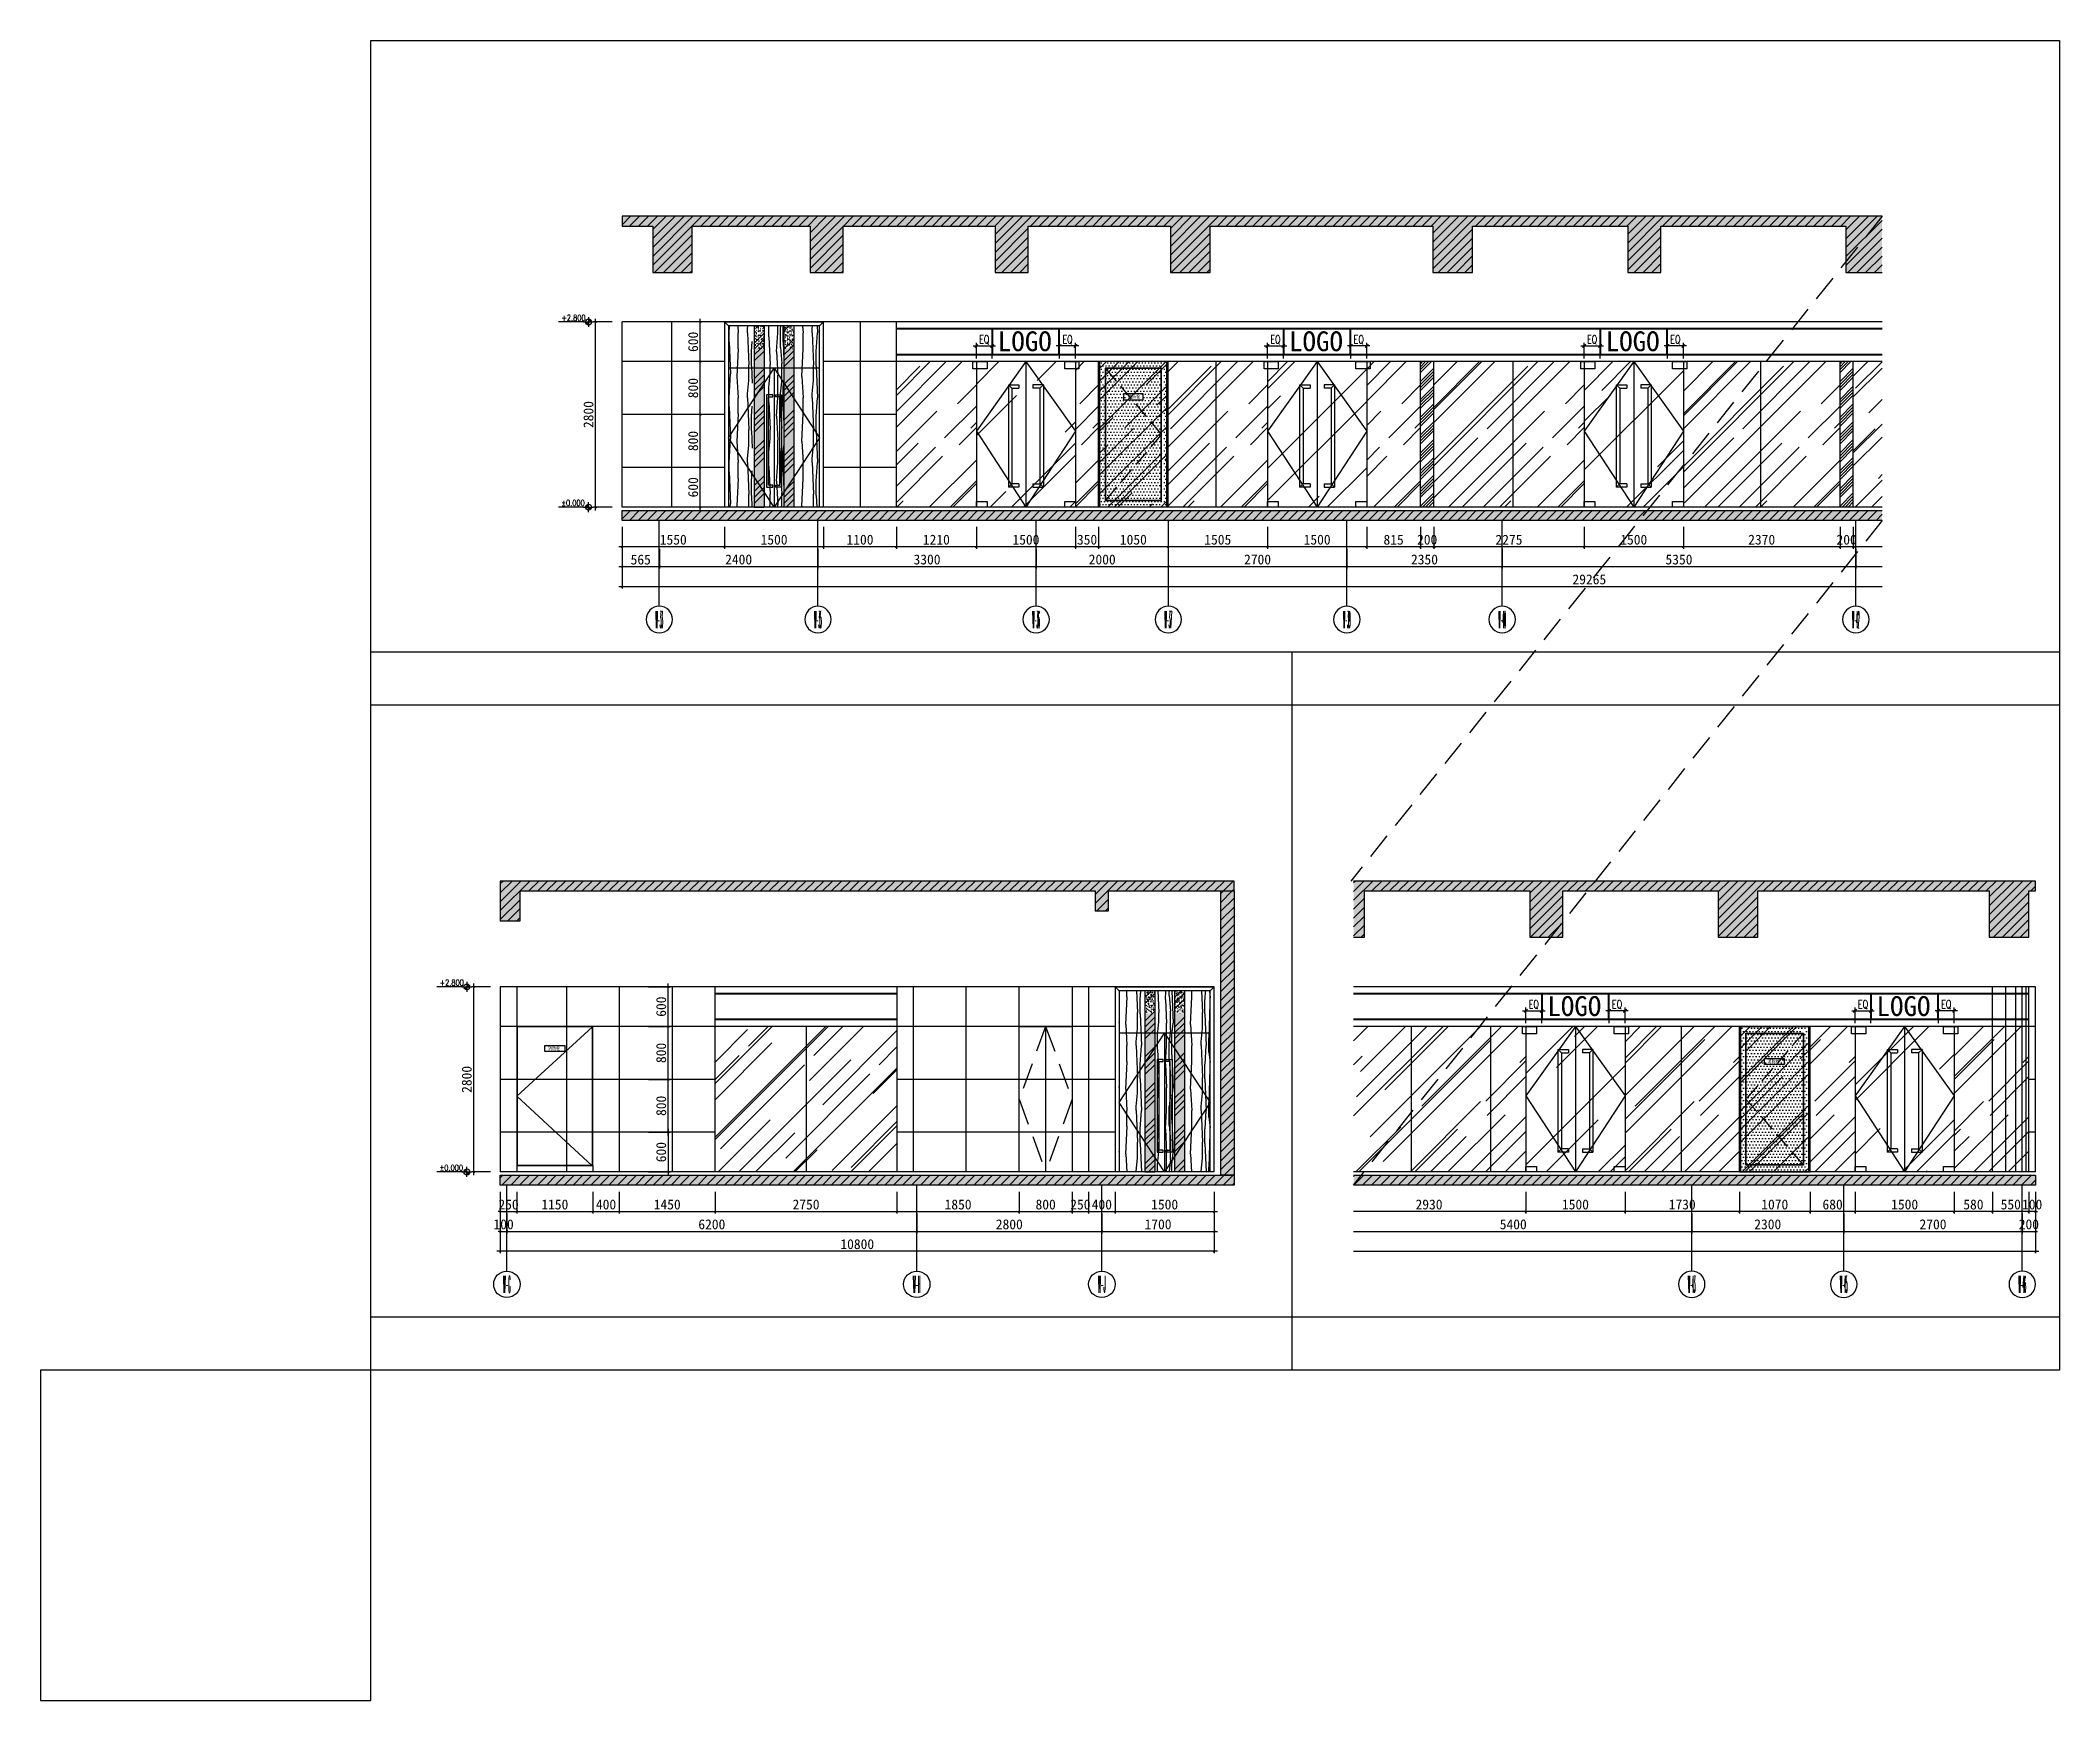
# Model space of a CAD drawing. Header units: millimetres. Extents: x 110215 to 630040, y -488650 to 141897.
# Drawn here: x 380124 to 410669, y -9761 to 15350 of the extents above; entities that cross this region are included whole.
import ezdxf
from ezdxf.enums import TextEntityAlignment as Align
from ezdxf.xclip import XClip

# ---------------------------------------------------------------- set-up
doc = ezdxf.new("R2010")
doc.units = ezdxf.units.MM
doc.header["$LTSCALE"] = 1000
doc.header["$XCLIPFRAME"] = 0
for name, pattern in [('_DASH', [0.6, 0.4, -0.2]), ('DASH', [0.35, 0.25, -0.1]), ('DOTE', [2.42, 2, -0.2, 0.02, -0.2]), ('HIDDEN', [9.525, 6.35, -3.175])]:
    doc.linetypes.add(name, pattern=pattern)
doc.layers.get('Defpoints').update_dxf_attribs({"color": 2})
for name, color, linetype in [('0-118标注', 2, 'Continuous'), ('0-140a立面通高转折线', 2, 'Continuous'), ('0-140c立面材料填充', 250, 'Continuous'), ('0-140d立面材料分隔', 146, 'Continuous'), ('0-140立面图剖切线', 4, 'Continuous'), ('1', 4, 'Continuous'), ('7', 7, 'Continuous'), ('D-地面', 8, 'Continuous'), ('E立-ELEV1', 6, 'Continuous')]:
    doc.layers.add(name, color=color, linetype=linetype)
doc.styles.add('_TCH_AXIS', font='COMPLEX', dxfattribs={"bigfont": 'GBCBIG'})
doc.styles.add('COMPLEX', font='COMPLEX')
doc.styles.add('DIM_FONT', font='SIMPLEX', dxfattribs={"width": 0.7, "bigfont": 'GBCBIG'})
doc.styles.add('LOGO', font='arial.ttf', dxfattribs={"width": 0.9})
doc.styles.add('TXT', font='txt.shx', dxfattribs={"width": 0.7})
doc.styles.add('繁黑体', font='simhei.ttf')
doc.styles.add('黑体', font='simhei.ttf')
doc.dimstyles.new('50', dxfattribs={"dimscale": 50, "dimtxt": 3, "dimasz": 0.6, "dimexe": 0.6, "dimexo": 0.6, "dimtad": 1, "dimdec": 0, "dimdsep": 46, "dimtxsty": '黑体', "dimblk1": 'ARCHTICK', "dimblk2": 'ARCHTICK', "dimsah": 1, "dimcen": 0, "dimdle": 1, "dimclrd": 251, "dimclre": 251, "dimclrt": 2, "dimadec": 0, "dimazin": 0, "dimtfac": 1, "dimtdec": 0, "dimtix": 1, "dimtmove": 2, "dimatfit": 3, "dimldrblk": 'DOT', "dimfxl": 0, "dimtolj": 1, "dimtzin": 0, "dimarcsym": 0})
doc.dimstyles.new('副本 1-50', dxfattribs={"dimscale": 50, "dimtxt": 2.5, "dimasz": 1, "dimexe": 1, "dimexo": 1, "dimgap": 0.6, "dimtad": 1, "dimdec": 0, "dimrnd": 5, "dimzin": 0, "dimdsep": 46, "dimtxsty": 'TXT', "dimblk": 'ARCHTICK', "dimcen": 4, "dimdle": 1, "dimclrd": 3, "dimclre": 3, "dimclrt": 3, "dimadec": 0, "dimazin": 0, "dimtfac": 1, "dimtdec": 0, "dimtix": 1, "dimtmove": 2, "dimatfit": 3, "dimldrblk": 'ARCHTICK', "dimfxl": 0, "dimtolj": 1, "dimtzin": 0, "dimarcsym": 0})
pattern_1 = [(37.5, (481089.714, -264378.034), (-1.6000313, 48.9413237), [0, -38.608, 0, -43.18, 0, -41.275]), (7.5, (481089.714, -264378.034), (44.952328, 71.68251), [0, -20.828, 0, -34.798, 0, -13.335]), (327.5, (481058.47, -264378.034), (79.099237, 0.1437185), [0, -12.7, 0, -45.72, 0, -59.69]), (317.5, (481058.47, -264378.034), (76.355645, 22.292932), [0, -6.35, 0, -29.972, 0, -34.29])]
pattern_2 = [(45, (481089.7, -264378.03), (-269.4077, 269.4077), []), (45, (481179.5, -264378.03), (-269.4077, 269.4077), []), (45, (481269.3, -264378.03), (-269.4077, 269.4077), []), (45, (481359.12, -264378.03), (-269.4077, 269.4077), [])]
pattern_3 = [(50, (-3515.44, 27557.11), (182.18467, -15.939086), [19.05, -209.55]), (355, (-3515.44, 27557.1), (-35.24342, 191.056845), [15.24, -167.64058]), (100.451445, (-3500.26, 27555.78), (146.94125, 175.11775), [16.19001, -178.090245]), (46.1842, (-3515.44, 27607.9), (271.07904, -42.04233), [28.575, -314.325]), (96.63556, (-3492.85, 27604.4), (237.40413, 247.42612), [24.28502, -267.1356]), (351.18415, (-3515.44, 27607.9), (237.40413, 247.42612), [22.85997, -251.45973]), (21, (-3490.04, 27595.21), (151.61439, -102.2652), [19.05, -209.55]), (326, (-3490.04, 27595.2), (61.80203, 184.18797), [15.24, -167.64]), (71.451445, (-3477.41, 27586.69), (213.41642, 81.92277), [16.19001, -178.08994]), (37.5, (-3515.444, 27557.11), (3.088603, 84.555039), [0, -165.608, 0, -170.18, 0, -168.275]), (7.5, (-3515.44, 27557.11), (66.819663, 100.180575), [0, -97.028, 0, -161.798, 0, -64.135]), (327.5, (-3572.086, 27557.11), (135.590595, -5.728744), [0, -63.5, 0, -198.12, 0, -262.89]), (317.5, (-3597.49, 27557.11), (148.12918, 25.42649), [0, -82.55, 0, -131.572, 0, -186.69])]
pattern_4 = [(45, (-3515.44, 27557.11), (-67.35192, 67.35192), [])]

msp = doc.modelspace()

# ---------------------------------------------------------------- texts
at = {"layer": '1', "color": 3, "style": 'LOGO', "width": 0.9}
msp.add_text('消防栓', height=48, dxfattribs=at).set_placement((387986.5, 78.4, 274.3), align=Align.RIGHT)

# ---------------------------------------------------------------- blocks, each defined once
blk = doc.blocks.new('_ArchTick')
at = {"color": 0, "linetype": 'ByBlock', "const_width": 0.4}
blk.add_lwpolyline([(-0.5, -0.5), (0.5, 0.5)], dxfattribs=at)
blk = doc.blocks.new('*D130')
at = {"color": 3, "lineweight": -2, "transparency": 16777216}
for p, q in [((2433621, 314332), (2433281, 314332)), ((2433331, 314145), (2433331, 314382)), ((2433571, 314145), (2433571, 314382))]:
    blk.add_line(p, q, dxfattribs=at)
at = {"layer": 'Defpoints', "color": 0, "transparency": 16777216}
for p in [(2433331, 314332), (2433331, 314095), (2433571, 314095)]:
    blk.add_point(p, dxfattribs=at)
at = {"color": 3, "lineweight": -2, "transparency": 16777216, "xscale": 50, "yscale": 50, "zscale": 50, "rotation": 180}
blk.add_blockref('_ArchTick', (2433331, 314332), dxfattribs=at)
at = {"color": 3, "lineweight": -2, "transparency": 16777216, "xscale": 50, "yscale": 50, "zscale": 50}
blk.add_blockref('_ArchTick', (2433571, 314332), dxfattribs=at)
at = {"color": 3, "transparency": 16777216, "insert": (2433451, 314425), "char_height": 125, "attachment_point": 5, "style": 'TXT'}
blk.add_mtext('\\A1;EQ', dxfattribs=at)
blk = doc.blocks.new('*D131')
at = {"color": 3, "lineweight": -2, "transparency": 16777216}
for p, q in [((2432021, 314332), (2432361, 314332)), ((2432071, 314145), (2432071, 314382)), ((2432311, 314145), (2432311, 314382))]:
    blk.add_line(p, q, dxfattribs=at)
at = {"layer": 'Defpoints', "color": 0, "transparency": 16777216}
for p in [(2432311, 314332), (2432071, 314095), (2432311, 314095)]:
    blk.add_point(p, dxfattribs=at)
at = {"color": 3, "lineweight": -2, "transparency": 16777216, "xscale": 50, "yscale": 50, "zscale": 50, "rotation": 180}
blk.add_blockref('_ArchTick', (2432071, 314332), dxfattribs=at)
at = {"color": 3, "lineweight": -2, "transparency": 16777216, "xscale": 50, "yscale": 50, "zscale": 50}
blk.add_blockref('_ArchTick', (2432311, 314332), dxfattribs=at)
at = {"color": 3, "transparency": 16777216, "insert": (2432191, 314425), "char_height": 125, "attachment_point": 5, "style": 'TXT'}
blk.add_mtext('\\A1;EQ', dxfattribs=at)
blk = doc.blocks.new('dsafsaa')
h = blk.add_hatch()
h.set_pattern_fill('玻璃', color=8, scale=500, angle=45)
h.set_pattern_definition([(45, (208224.64, 7028.66), (424.26, 1131.37), [7500, -1000, 2500, -500]), (45, (208518.1, 7675.66), (-823.78, 116.67), [1500, -165, 3000, -375]), (45, (208100.9, 7505.96), (1601.597, 2075.36), [4000, -700, 2000, -500])])
h.paths.add_polyline_path([(209282, 7469), (209282, 9669), (208267, 9669), (208267, 7469)])
at = {"layer": 'D-地面'}
h = blk.add_hatch(dxfattribs=at)
h.set_pattern_fill('DOTS', color=8, scale=30, style=0)
h.set_pattern_definition([(0, (208244.64, 7028.66), (23.8125, 47.625), [0, -47.625])])
h.paths.add_polyline_path([(208325, 7469), (209225, 7469), (209205, 9669), (208325, 9669)], flags=17)
h.paths.add_polyline_path([(208330, 7469), (209220, 7469), (209220, 9669), (208346, 9669)], flags=16)
h.paths.add_polyline_path([(209282, 7469), (209282, 9669), (208267, 9669), (208267, 7469)])
at = {"layer": 'E立-ELEV1'}
h = blk.add_hatch(dxfattribs=at)
h.set_pattern_fill('ANSI32', color=8, scale=3, style=0)
h.set_pattern_definition([(45, (219100.217, 9625.887), (-20.205576, 20.205576), []), (45, (219113.688, 9625.887), (-20.205576, 20.205576), [])])
h.paths.add_polyline_path([(208247, 7469), (208267, 7469), (208267, 9669), (208247, 9669)])
h = blk.add_hatch(dxfattribs=at)
h.set_pattern_fill('ANSI32', color=8, scale=3, style=0)
h.set_pattern_definition([(45, (220150.217, 9625.887), (-20.205576, 20.205576), []), (45, (220163.688, 9625.887), (-20.205576, 20.205576), [])])
h.paths.add_polyline_path([(209297, 7469), (209317, 7469), (209317, 9669), (209297, 9669)])
at = {"color": 1}
for p, q in [((208247, 7469), (208247, 9669)), ((208247, 7469), (208247, 9669)), ((208247, 9669), (209317, 9669)), ((208267, 7469), (208267, 9669)), ((209297, 7469), (209297, 9669)), ((209317, 7469), (209317, 9669)), ((208247, 7469), (209317, 7469))]:
    blk.add_line(p, q, dxfattribs=at)
at = {"color": 8, "linetype": 'DASH'}
blk.add_lwpolyline([(209212, 9564), (208347, 8569), (209217, 7569)], dxfattribs=at)
at = {"layer": '7', "color": 3}
blk.add_lwpolyline([(208626, 9094), (208626, 9184), (208924, 9184), (208924, 9094)], close=True, dxfattribs=at)
at = {"layer": 'E立-ELEV1', "color": 8}
blk.add_line((208347, 9569), (209217, 9569), dxfattribs=at)
at = {"layer": 'E立-ELEV1', "color": 4}
blk.add_lwpolyline([(209217, 9569), (209217, 7569), (208347, 7569), (208347, 9569)], dxfattribs=at)
at = {"layer": 'E立-ELEV1', "color": 3}
blk.add_lwpolyline([(209212, 9564), (209212, 7574), (208352, 7574), (208352, 9564), (209212, 9564)], close=True, dxfattribs=at)
at = {"layer": '1', "color": 3, "style": 'LOGO', "width": 0.9}
blk.add_text('消防栓', height=48, dxfattribs=at).set_placement((208855, 9117, 274), align=Align.RIGHT)
blk = doc.blocks.new('sdfss')
h = blk.add_hatch()
h.set_pattern_fill('玻璃', color=8, scale=500, angle=45)
h.set_pattern_definition([(45, (370483.45, -28198), (424.26, 1131.37), [7500, -1000, 2500, -500]), (45, (370776.9, -27551), (-823.78, 116.67), [1500, -165, 3000, -375]), (45, (370359.7, -27720.7), (1601.597, 2075.36), [4000, -700, 2000, -500])])
h.paths.add_polyline_path([(370521, -27758), (370521, -25558), (371536, -25558), (371536, -27758)])
at = {"layer": 'D-地面'}
h = blk.add_hatch(dxfattribs=at)
h.set_pattern_fill('DOTS', color=8, scale=30, style=0)
h.set_pattern_definition([(0, (370503.453, -28198.007), (23.8125, 47.625), [0, -47.625])])
h.paths.add_polyline_path([(371478, -27758), (370578, -27758), (370598, -25558), (371478, -25558)], flags=17)
h.paths.add_polyline_path([(371473, -27758), (370583, -27758), (370583, -25558), (371457, -25558)], flags=16)
h.paths.add_polyline_path([(370521, -27758), (370521, -25558), (371536, -25558), (371536, -27758)])
at = {"layer": 'E立-ELEV1'}
h = blk.add_hatch(dxfattribs=at)
h.set_pattern_fill('ANSI32', color=8, scale=3, style=0)
h.set_pattern_definition([(45, (382389.028, -25600.78), (-20.205576, 20.205576), []), (45, (382402.5, -25600.78), (-20.205576, 20.205576), [])])
h.paths.add_polyline_path([(370526, -27758), (370506, -27758), (370506, -25558), (370526, -25558)])
h = blk.add_hatch(dxfattribs=at)
h.set_pattern_fill('ANSI32', color=8, scale=3, style=0)
h.set_pattern_definition([(45, (381359.028, -25600.78), (-20.20558, 20.20558), []), (45, (381372.5, -25600.78), (-20.20558, 20.20558), [])])
h.paths.add_polyline_path([(371556, -27758), (371536, -27758), (371536, -25558), (371556, -25558)])
at = {"color": 1}
for p, q in [((370506, -27758), (370506, -25558)), ((371556, -25558), (370506, -25558)), ((370526, -27758), (370526, -25558)), ((371536, -27758), (371536, -25558)), ((371556, -27758), (371556, -25558)), ((371556, -27758), (371556, -25558)), ((371556, -27758), (370506, -27758))]:
    blk.add_line(p, q, dxfattribs=at)
at = {"color": 8, "linetype": 'DASH'}
blk.add_lwpolyline([(370611, -25663), (371456, -26658), (370606, -27658)], dxfattribs=at)
at = {"layer": '7', "color": 3}
blk.add_lwpolyline([(371178, -26133), (371178, -26043), (370884, -26043), (370884, -26133)], close=True, dxfattribs=at)
at = {"layer": 'E立-ELEV1', "color": 8}
blk.add_line((371456, -25658), (370606, -25658), dxfattribs=at)
at = {"layer": 'E立-ELEV1', "color": 4}
blk.add_lwpolyline([(370606, -25658), (370606, -27658), (371456, -27658), (371456, -25658)], dxfattribs=at)
at = {"layer": 'E立-ELEV1', "color": 3}
blk.add_lwpolyline([(370611, -25663), (370611, -27653), (371451, -27653), (371451, -25663), (370611, -25663)], close=True, dxfattribs=at)
at = {"layer": '1', "color": 3, "style": 'LOGO', "width": 0.9}
blk.add_text('消防栓', height=48, dxfattribs=at).set_placement((371134, -26110, 274), align=Align.RIGHT)
blk = doc.blocks.new('dfsdsa')
h = blk.add_hatch()
h.set_pattern_fill('WD木纹1', color=250, scale=20, style=0, pattern_type=2)
h.set_pattern_definition([(90, (2478756, 95059.8), (-980, 6e-14), [140, -840]), (272.29061, (2478756, 95059.8), (980, -3e-06), [500.4, -24019.192]), (272.29061, (2478756, 96039.8), (980, -3e-06), [500.4, -24019.192]), (272.29061, (2478756, 97019.8), (980, -3e-06), [500.4, -24019.192]), (272.29061, (2478756, 97999.8), (980, -3e-06), [500.4, -24019.192]), (272.29061, (2478756, 98979.8), (980, -3e-06), [500.4, -24019.192]), (272.29061, (2478756, 99959.8), (980, -3e-06), [500.4, -24019.192]), (272.29061, (2478756, 100939.8), (980, -3e-06), [500.4, -24019.192]), (272.29061, (2478756, 101919.8), (980, -3e-06), [500.4, -24019.192]), (272.29061, (2478756, 102899.8), (980, -3e-06), [500.4, -24019.192]), (272.29061, (2478756, 103879.8), (980, -3e-06), [500.4, -24019.192]), (272.29061, (2478756, 104859.8), (980, -3e-06), [500.4, -24019.192]), (272.29061, (2478756, 105839.8), (980, -3e-06), [500.4, -24019.192]), (272.29061, (2478756, 106819.8), (980, -3e-06), [500.4, -24019.192]), (272.29061, (2478756, 107799.8), (980, -3e-06), [500.4, -24019.192]), (272.29061, (2478756, 108779.8), (980, -3e-06), [500.4, -24019.192]), (272.29061, (2478756, 109759.8), (980, -3e-06), [500.4, -24019.192]), (272.29061, (2478756, 110739.8), (980, -3e-06), [500.4, -24019.192]), (272.29061, (2478756, 111719.8), (980, -3e-06), [500.4, -24019.192]), (272.29061, (2478756, 112699.8), (980, -3e-06), [500.4, -24019.192]), (272.29061, (2478756, 113679.8), (980, -3e-06), [500.4, -24019.192]), (272.29061, (2478756, 114659.8), (980, -3e-06), [500.4, -24019.192]), (272.29061, (2478756, 115639.8), (980, -3e-06), [500.4, -24019.192]), (272.29061, (2478756, 116619.8), (980, -3e-06), [500.4, -24019.192]), (272.29061, (2478756, 117599.8), (980, -3e-06), [500.4, -24019.192]), (272.29061, (2478756, 118579.8), (980, -3e-06), [500.4, -24019.192]), (83.65981, (2478756, 94379.8), (4e-05, 8820), [181.1077, -8693.1697]), (83.65981, (2478756, 95359.8), (4e-05, 8820), [181.1077, -8693.1697]), (83.65981, (2478756, 96339.8), (4e-05, 8820), [181.1077, -8693.1697]), (83.65981, (2478756, 97319.8), (4e-05, 8820), [181.1077, -8693.1697]), (83.65981, (2478756, 98299.8), (4e-05, 8820), [181.1077, -8693.1697]), (83.65981, (2478756, 99279.8), (4e-05, 8820), [181.1077, -8693.1697]), (83.65981, (2478756, 100259.8), (4e-05, 8820), [181.1077, -8693.1697]), (83.65981, (2478756, 101239.8), (4e-05, 8820), [181.1077, -8693.1697]), (83.65981, (2478756, 102219.8), (4e-05, 8820), [181.1077, -8693.1697]), (90, (2478756, 94219.8), (-980, 6e-14), [160, -820]), (90, (2478716, 94979.8), (-980, 6e-14), [220, -760]), (274.76364, (2478716, 94979.8), (980, -5e-06), [240.832, -11559.931]), (274.76364, (2478716, 95959.8), (980, -5e-06), [240.832, -11559.931]), (274.76364, (2478716, 96939.8), (980, -5e-06), [240.832, -11559.931]), (274.76364, (2478716, 97919.8), (980, -5e-06), [240.832, -11559.931]), (274.76364, (2478716, 98899.8), (980, -5e-06), [240.832, -11559.931]), (274.76364, (2478716, 99879.8), (980, -5e-06), [240.832, -11559.931]), (274.76364, (2478716, 100859.8), (980, -5e-06), [240.832, -11559.931]), (274.76364, (2478716, 101839.8), (980, -5e-06), [240.832, -11559.931]), (274.76364, (2478716, 102819.8), (980, -5e-06), [240.832, -11559.931]), (274.76364, (2478716, 103799.8), (980, -5e-06), [240.832, -11559.931]), (274.76364, (2478716, 104779.8), (980, -5e-06), [240.832, -11559.931]), (274.76364, (2478716, 105759.8), (980, -5e-06), [240.832, -11559.931]), (90, (2478736, 94459.8), (-980, 6e-14), [280, -700]), (83.65981, (2478716, 94279.8), (4e-05, 8820), [181.1077, -8693.1697]), (83.65981, (2478716, 95259.8), (4e-05, 8820), [181.1077, -8693.1697]), (83.65981, (2478716, 96239.8), (4e-05, 8820), [181.1077, -8693.1697]), (83.65981, (2478716, 97219.8), (4e-05, 8820), [181.1077, -8693.1697]), (83.65981, (2478716, 98199.8), (4e-05, 8820), [181.1077, -8693.1697]), (83.65981, (2478716, 99179.8), (4e-05, 8820), [181.1077, -8693.1697]), (83.65981, (2478716, 100159.8), (4e-05, 8820), [181.1077, -8693.1697]), (83.65981, (2478716, 101139.8), (4e-05, 8820), [181.1077, -8693.1697]), (83.65981, (2478716, 102119.8), (4e-05, 8820), [181.1077, -8693.1697]), (90, (2478716, 94219.8), (-980, 6e-14), [60, -920]), (85.914383, (2478656, 94919.8), (6e-05, 13720), [280.7134, -13474.242]), (85.914383, (2478656, 95899.8), (6e-05, 13720), [280.7134, -13474.242]), (85.914383, (2478656, 96879.8), (6e-05, 13720), [280.7134, -13474.242]), (85.914383, (2478656, 97859.8), (6e-05, 13720), [280.7134, -13474.242]), (85.914383, (2478656, 98839.8), (6e-05, 13720), [280.7134, -13474.242]), (85.914383, (2478656, 99819.8), (6e-05, 13720), [280.7134, -13474.242]), (85.914383, (2478656, 100799.8), (6e-05, 13720), [280.7134, -13474.242]), (85.914383, (2478656, 101779.8), (6e-05, 13720), [280.7134, -13474.242]), (85.914383, (2478656, 102759.8), (6e-05, 13720), [280.7134, -13474.242]), (85.914383, (2478656, 103739.8), (6e-05, 13720), [280.7134, -13474.242]), (85.914383, (2478656, 104719.8), (6e-05, 13720), [280.7134, -13474.242]), (85.914383, (2478656, 105699.8), (6e-05, 13720), [280.7134, -13474.242]), (85.914383, (2478656, 106679.8), (6e-05, 13720), [280.7134, -13474.242]), (85.914383, (2478656, 107659.8), (6e-05, 13720), [280.7134, -13474.242]), (85.914383, (2478656, 108639.8), (6e-05, 13720), [280.7134, -13474.242]), (273.17983, (2478656, 94919.8), (980, -3e-06), [360.555, -17306.646]), (273.17983, (2478656, 95899.8), (980, -3e-06), [360.555, -17306.646]), (273.17983, (2478656, 96879.8), (980, -3e-06), [360.555, -17306.646]), (273.17983, (2478656, 97859.8), (980, -3e-06), [360.555, -17306.646]), (273.17983, (2478656, 98839.8), (980, -3e-06), [360.555, -17306.646]), (273.17983, (2478656, 99819.8), (980, -3e-06), [360.555, -17306.646]), (273.17983, (2478656, 100799.8), (980, -3e-06), [360.555, -17306.646]), (273.17983, (2478656, 101779.8), (980, -3e-06), [360.555, -17306.646]), (273.17983, (2478656, 102759.8), (980, -3e-06), [360.555, -17306.646]), (273.17983, (2478656, 103739.8), (980, -3e-06), [360.555, -17306.646]), (273.17983, (2478656, 104719.8), (980, -3e-06), [360.555, -17306.646]), (273.17983, (2478656, 105699.8), (980, -3e-06), [360.555, -17306.646]), (273.17983, (2478656, 106679.8), (980, -3e-06), [360.555, -17306.646]), (273.17983, (2478656, 107659.8), (980, -3e-06), [360.555, -17306.646]), (273.17983, (2478656, 108639.8), (980, -3e-06), [360.555, -17306.646]), (273.17983, (2478656, 109619.8), (980, -3e-06), [360.555, -17306.646]), (273.17983, (2478656, 110599.8), (980, -3e-06), [360.555, -17306.646]), (273.17983, (2478656, 111579.8), (980, -3e-06), [360.555, -17306.646]), (273.17983, (2478656, 112559.8), (980, -3e-06), [360.555, -17306.646]), (90, (2478676, 94219.8), (-980, 6e-14), [340, -640]), (87.27369, (2478856, 94779.8), (-3e-06, 20580), [420.476, -20182.844]), (87.27369, (2478856, 95759.8), (-3e-06, 20580), [420.476, -20182.844]), (87.27369, (2478856, 96739.8), (-3e-06, 20580), [420.476, -20182.844]), (87.27369, (2478856, 97719.8), (-3e-06, 20580), [420.476, -20182.844]), (87.27369, (2478856, 98699.8), (-3e-06, 20580), [420.476, -20182.844]), (87.27369, (2478856, 99679.8), (-3e-06, 20580), [420.476, -20182.844]), (87.27369, (2478856, 100659.8), (-3e-06, 20580), [420.476, -20182.844]), (87.27369, (2478856, 101639.8), (-3e-06, 20580), [420.476, -20182.844]), (87.27369, (2478856, 102619.8), (-3e-06, 20580), [420.476, -20182.844]), (87.27369, (2478856, 103599.8), (-3e-06, 20580), [420.476, -20182.844]), (87.27369, (2478856, 104579.8), (-3e-06, 20580), [420.476, -20182.844]), (87.27369, (2478856, 105559.8), (-3e-06, 20580), [420.476, -20182.844]), (87.27369, (2478856, 106539.8), (-3e-06, 20580), [420.476, -20182.844]), (87.27369, (2478856, 107519.8), (-3e-06, 20580), [420.476, -20182.844]), (87.27369, (2478856, 108499.8), (-3e-06, 20580), [420.476, -20182.844]), (87.27369, (2478856, 109479.8), (-3e-06, 20580), [420.476, -20182.844]), (87.27369, (2478856, 110459.8), (-3e-06, 20580), [420.476, -20182.844]), (87.27369, (2478856, 111439.8), (-3e-06, 20580), [420.476, -20182.844]), (87.27369, (2478856, 112419.8), (-3e-06, 20580), [420.476, -20182.844]), (87.27369, (2478856, 113399.8), (-3e-06, 20580), [420.476, -20182.844]), (87.27369, (2478856, 114379.8), (-3e-06, 20580), [420.476, -20182.844]), (90, (2478856, 94479.8), (-980, 6e-14), [300, -680]), (274.398705, (2478856, 94479.8), (980, 3e-06), [260.768, -12516.8686]), (274.398705, (2478856, 95459.8), (980, 3e-06), [260.768, -12516.8686]), (274.398705, (2478856, 96439.8), (980, 3e-06), [260.768, -12516.8686]), (274.398705, (2478856, 97419.8), (980, 3e-06), [260.768, -12516.8686]), (274.398705, (2478856, 98399.8), (980, 3e-06), [260.768, -12516.8686]), (274.398705, (2478856, 99379.8), (980, 3e-06), [260.768, -12516.8686]), (274.398705, (2478856, 100359.8), (980, 3e-06), [260.768, -12516.8686]), (274.398705, (2478856, 101339.8), (980, 3e-06), [260.768, -12516.8686]), (274.398705, (2478856, 102319.8), (980, 3e-06), [260.768, -12516.8686]), (274.398705, (2478856, 103299.8), (980, 3e-06), [260.768, -12516.8686]), (274.398705, (2478856, 104279.8), (980, 3e-06), [260.768, -12516.8686]), (274.398705, (2478856, 105259.8), (980, 3e-06), [260.768, -12516.8686]), (274.398705, (2478856, 106239.8), (980, 3e-06), [260.768, -12516.8686]), (90, (2478456, 95019.8), (-980, 6e-14), [180, -800]), (84.80557, (2478436, 94799.8), (2e-05, 10780), [220.907, -10603.5466]), (84.80557, (2478436, 95779.8), (2e-05, 10780), [220.907, -10603.5466]), (84.80557, (2478436, 96759.8), (2e-05, 10780), [220.907, -10603.5466]), (84.80557, (2478436, 97739.8), (2e-05, 10780), [220.907, -10603.5466]), (84.80557, (2478436, 98719.8), (2e-05, 10780), [220.907, -10603.5466]), (84.80557, (2478436, 99699.8), (2e-05, 10780), [220.907, -10603.5466]), (84.80557, (2478436, 100679.8), (2e-05, 10780), [220.907, -10603.5466]), (84.80557, (2478436, 101659.8), (2e-05, 10780), [220.907, -10603.5466]), (84.80557, (2478436, 102639.8), (2e-05, 10780), [220.907, -10603.5466]), (84.80557, (2478436, 103619.8), (2e-05, 10780), [220.907, -10603.5466]), (84.80557, (2478436, 104599.8), (2e-05, 10780), [220.907, -10603.5466]), (84.80557, (2478436, 105579.8), (2e-05, 10780), [220.907, -10603.5466]), (90, (2478436, 94479.8), (-980, 6e-14), [320, -660]), (274.398705, (2478436, 94479.8), (980, 3e-06), [260.768, -12516.8686]), (274.398705, (2478436, 95459.8), (980, 3e-06), [260.768, -12516.8686]), (274.398705, (2478436, 96439.8), (980, 3e-06), [260.768, -12516.8686]), (274.398705, (2478436, 97419.8), (980, 3e-06), [260.768, -12516.8686]), (274.398705, (2478436, 98399.8), (980, 3e-06), [260.768, -12516.8686]), (274.398705, (2478436, 99379.8), (980, 3e-06), [260.768, -12516.8686]), (274.398705, (2478436, 100359.8), (980, 3e-06), [260.768, -12516.8686]), (274.398705, (2478436, 101339.8), (980, 3e-06), [260.768, -12516.8686]), (274.398705, (2478436, 102319.8), (980, 3e-06), [260.768, -12516.8686]), (274.398705, (2478436, 103299.8), (980, 3e-06), [260.768, -12516.8686]), (274.398705, (2478436, 104279.8), (980, 3e-06), [260.768, -12516.8686]), (274.398705, (2478436, 105259.8), (980, 3e-06), [260.768, -12516.8686]), (274.398705, (2478436, 106239.8), (980, 3e-06), [260.768, -12516.8686]), (90, (2478916, 95059.8), (-980, 6e-14), [140, -840]), (272.385944, (2478916, 95059.8), (980, -6e-06), [480.416, -23059.991]), (272.385944, (2478916, 96039.8), (980, -6e-06), [480.416, -23059.991]), (272.385944, (2478916, 97019.8), (980, -6e-06), [480.416, -23059.991]), (272.385944, (2478916, 97999.8), (980, -6e-06), [480.416, -23059.991]), (272.385944, (2478916, 98979.8), (980, -6e-06), [480.416, -23059.991]), (272.385944, (2478916, 99959.8), (980, -6e-06), [480.416, -23059.991]), (272.385944, (2478916, 100939.8), (980, -6e-06), [480.416, -23059.991]), (272.385944, (2478916, 101919.8), (980, -6e-06), [480.416, -23059.991]), (272.385944, (2478916, 102899.8), (980, -6e-06), [480.416, -23059.991]), (272.385944, (2478916, 103879.8), (980, -6e-06), [480.416, -23059.991]), (272.385944, (2478916, 104859.8), (980, -6e-06), [480.416, -23059.991]), (272.385944, (2478916, 105839.8), (980, -6e-06), [480.416, -23059.991]), (272.385944, (2478916, 106819.8), (980, -6e-06), [480.416, -23059.991]), (272.385944, (2478916, 107799.8), (980, -6e-06), [480.416, -23059.991]), (272.385944, (2478916, 108779.8), (980, -6e-06), [480.416, -23059.991]), (272.385944, (2478916, 109759.8), (980, -6e-06), [480.416, -23059.991]), (272.385944, (2478916, 110739.8), (980, -6e-06), [480.416, -23059.991]), (272.385944, (2478916, 111719.8), (980, -6e-06), [480.416, -23059.991]), (272.385944, (2478916, 112699.8), (980, -6e-06), [480.416, -23059.991]), (272.385944, (2478916, 113679.8), (980, -6e-06), [480.416, -23059.991]), (272.385944, (2478916, 114659.8), (980, -6e-06), [480.416, -23059.991]), (272.385944, (2478916, 115639.8), (980, -6e-06), [480.416, -23059.991]), (272.385944, (2478916, 116619.8), (980, -6e-06), [480.416, -23059.991]), (272.385944, (2478916, 117599.8), (980, -6e-06), [480.416, -23059.991]), (272.385944, (2478916, 118579.8), (980, -6e-06), [480.416, -23059.991]), (86.82017, (2478916, 94219.8), (-3e-05, 17640), [360.555, -17306.646]), (86.82017, (2478916, 95199.8), (-3e-05, 17640), [360.555, -17306.646]), (86.82017, (2478916, 96179.8), (-3e-05, 17640), [360.555, -17306.646]), (86.82017, (2478916, 97159.8), (-3e-05, 17640), [360.555, -17306.646]), (86.82017, (2478916, 98139.8), (-3e-05, 17640), [360.555, -17306.646]), (86.82017, (2478916, 99119.8), (-3e-05, 17640), [360.555, -17306.646]), (86.82017, (2478916, 100099.8), (-3e-05, 17640), [360.555, -17306.646]), (86.82017, (2478916, 101079.8), (-3e-05, 17640), [360.555, -17306.646]), (86.82017, (2478916, 102059.8), (-3e-05, 17640), [360.555, -17306.646]), (86.82017, (2478916, 103039.8), (-3e-05, 17640), [360.555, -17306.646]), (86.82017, (2478916, 104019.8), (-3e-05, 17640), [360.555, -17306.646]), (86.82017, (2478916, 104999.8), (-3e-05, 17640), [360.555, -17306.646]), (86.82017, (2478916, 105979.8), (-3e-05, 17640), [360.555, -17306.646]), (86.82017, (2478916, 106959.8), (-3e-05, 17640), [360.555, -17306.646]), (86.82017, (2478916, 107939.8), (-3e-05, 17640), [360.555, -17306.646]), (86.82017, (2478916, 108919.8), (-3e-05, 17640), [360.555, -17306.646]), (86.82017, (2478916, 109899.8), (-3e-05, 17640), [360.555, -17306.646]), (86.82017, (2478916, 110879.8), (-3e-05, 17640), [360.555, -17306.646]), (86.82017, (2478916, 111859.8), (-3e-05, 17640), [360.555, -17306.646]), (90, (2479056, 94959.8), (-980, 6e-14), [240, -740]), (87.27369, (2479036, 94539.8), (-3e-06, 20580), [420.476, -20182.844]), (87.27369, (2479036, 95519.8), (-3e-06, 20580), [420.476, -20182.844]), (87.27369, (2479036, 96499.8), (-3e-06, 20580), [420.476, -20182.844]), (87.27369, (2479036, 97479.8), (-3e-06, 20580), [420.476, -20182.844]), (87.27369, (2479036, 98459.8), (-3e-06, 20580), [420.476, -20182.844]), (87.27369, (2479036, 99439.8), (-3e-06, 20580), [420.476, -20182.844]), (87.27369, (2479036, 100419.8), (-3e-06, 20580), [420.476, -20182.844]), (87.27369, (2479036, 101399.8), (-3e-06, 20580), [420.476, -20182.844]), (87.27369, (2479036, 102379.8), (-3e-06, 20580), [420.476, -20182.844]), (87.27369, (2479036, 103359.8), (-3e-06, 20580), [420.476, -20182.844]), (87.27369, (2479036, 104339.8), (-3e-06, 20580), [420.476, -20182.844]), (87.27369, (2479036, 105319.8), (-3e-06, 20580), [420.476, -20182.844]), (87.27369, (2479036, 106299.8), (-3e-06, 20580), [420.476, -20182.844]), (87.27369, (2479036, 107279.8), (-3e-06, 20580), [420.476, -20182.844]), (87.27369, (2479036, 108259.8), (-3e-06, 20580), [420.476, -20182.844]), (87.27369, (2479036, 109239.8), (-3e-06, 20580), [420.476, -20182.844]), (87.27369, (2479036, 110219.8), (-3e-06, 20580), [420.476, -20182.844]), (87.27369, (2479036, 111199.8), (-3e-06, 20580), [420.476, -20182.844]), (87.27369, (2479036, 112179.8), (-3e-06, 20580), [420.476, -20182.844]), (87.27369, (2479036, 113159.8), (-3e-06, 20580), [420.476, -20182.844]), (87.27369, (2479036, 114139.8), (-3e-06, 20580), [420.476, -20182.844]), (273.576334, (2479036, 94539.8), (980, -6e-06), [320.6244, -15389.971]), (273.576334, (2479036, 95519.8), (980, -6e-06), [320.6244, -15389.971]), (273.576334, (2479036, 96499.8), (980, -6e-06), [320.6244, -15389.971]), (273.576334, (2479036, 97479.8), (980, -6e-06), [320.6244, -15389.971]), (273.576334, (2479036, 98459.8), (980, -6e-06), [320.6244, -15389.971]), (273.576334, (2479036, 99439.8), (980, -6e-06), [320.6244, -15389.971]), (273.576334, (2479036, 100419.8), (980, -6e-06), [320.6244, -15389.971]), (273.576334, (2479036, 101399.8), (980, -6e-06), [320.6244, -15389.971]), (273.576334, (2479036, 102379.8), (980, -6e-06), [320.6244, -15389.971]), (273.576334, (2479036, 103359.8), (980, -6e-06), [320.6244, -15389.971]), (273.576334, (2479036, 104339.8), (980, -6e-06), [320.6244, -15389.971]), (273.576334, (2479036, 105319.8), (980, -6e-06), [320.6244, -15389.971]), (273.576334, (2479036, 106299.8), (980, -6e-06), [320.6244, -15389.971]), (273.576334, (2479036, 107279.8), (980, -6e-06), [320.6244, -15389.971]), (273.576334, (2479036, 108259.8), (980, -6e-06), [320.6244, -15389.971]), (273.576334, (2479036, 109239.8), (980, -6e-06), [320.6244, -15389.971]), (90, (2478336, 95099.8), (-980, 6e-14), [100, -880]), (277.125016, (2478336, 95099.8), (980, -6e-06), [161.245, -7739.7674]), (277.125016, (2478336, 96079.8), (980, -6e-06), [161.245, -7739.7674]), (277.125016, (2478336, 97059.8), (980, -6e-06), [161.245, -7739.7674]), (277.125016, (2478336, 98039.8), (980, -6e-06), [161.245, -7739.7674]), (277.125016, (2478336, 99019.8), (980, -6e-06), [161.245, -7739.7674]), (277.125016, (2478336, 99999.8), (980, -6e-06), [161.245, -7739.7674]), (277.125016, (2478336, 100979.8), (980, -6e-06), [161.245, -7739.7674]), (277.125016, (2478336, 101959.8), (980, -6e-06), [161.245, -7739.7674]), (277.125016, (2478336, 102939.8), (980, -6e-06), [161.245, -7739.7674]), (88.09085, (2478336, 94339.8), (-0.0002, 29400), [600.333, -28815.996]), (88.09085, (2478336, 95319.8), (-0.0002, 29400), [600.333, -28815.996]), (88.09085, (2478336, 96299.8), (-0.0002, 29400), [600.333, -28815.996]), (88.09085, (2478336, 97279.8), (-0.0002, 29400), [600.333, -28815.996]), (88.09085, (2478336, 98259.8), (-0.0002, 29400), [600.333, -28815.996]), (88.09085, (2478336, 99239.8), (-0.0002, 29400), [600.333, -28815.996]), (88.09085, (2478336, 100219.8), (-0.0002, 29400), [600.333, -28815.996]), (88.09085, (2478336, 101199.8), (-0.0002, 29400), [600.333, -28815.996]), (88.09085, (2478336, 102179.8), (-0.0002, 29400), [600.333, -28815.996]), (88.09085, (2478336, 103159.8), (-0.0002, 29400), [600.333, -28815.996]), (88.09085, (2478336, 104139.8), (-0.0002, 29400), [600.333, -28815.996]), (88.09085, (2478336, 105119.8), (-0.0002, 29400), [600.333, -28815.996]), (88.09085, (2478336, 106099.8), (-0.0002, 29400), [600.333, -28815.996]), (88.09085, (2478336, 107079.8), (-0.0002, 29400), [600.333, -28815.996]), (88.09085, (2478336, 108059.8), (-0.0002, 29400), [600.333, -28815.996]), (88.09085, (2478336, 109039.8), (-0.0002, 29400), [600.333, -28815.996]), (88.09085, (2478336, 110019.8), (-0.0002, 29400), [600.333, -28815.996]), (88.09085, (2478336, 110999.8), (-0.0002, 29400), [600.333, -28815.996]), (88.09085, (2478336, 111979.8), (-0.0002, 29400), [600.333, -28815.996]), (88.09085, (2478336, 112959.8), (-0.0002, 29400), [600.333, -28815.996]), (88.09085, (2478336, 113939.8), (-0.0002, 29400), [600.333, -28815.996]), (88.09085, (2478336, 114919.8), (-0.0002, 29400), [600.333, -28815.996]), (88.09085, (2478336, 115899.8), (-0.0002, 29400), [600.333, -28815.996]), (88.09085, (2478336, 116879.8), (-0.0002, 29400), [600.333, -28815.996]), (88.09085, (2478336, 117859.8), (-0.0002, 29400), [600.333, -28815.996]), (88.09085, (2478336, 118839.8), (-0.0002, 29400), [600.333, -28815.996]), (88.09085, (2478336, 119819.8), (-0.0002, 29400), [600.333, -28815.996]), (88.09085, (2478336, 120799.8), (-0.0002, 29400), [600.333, -28815.996]), (88.09085, (2478336, 121779.8), (-0.0002, 29400), [600.333, -28815.996]), (88.09085, (2478336, 122759.8), (-0.0002, 29400), [600.333, -28815.996]), (90, (2478336, 94219.8), (-980, 6e-14), [120, -860]), (85.914383, (2479256, 94919.8), (6e-05, 13720), [280.7134, -13474.242]), (85.914383, (2479256, 95899.8), (6e-05, 13720), [280.7134, -13474.242]), (85.914383, (2479256, 96879.8), (6e-05, 13720), [280.7134, -13474.242]), (85.914383, (2479256, 97859.8), (6e-05, 13720), [280.7134, -13474.242]), (85.914383, (2479256, 98839.8), (6e-05, 13720), [280.7134, -13474.242]), (85.914383, (2479256, 99819.8), (6e-05, 13720), [280.7134, -13474.242]), (85.914383, (2479256, 100799.8), (6e-05, 13720), [280.7134, -13474.242]), (85.914383, (2479256, 101779.8), (6e-05, 13720), [280.7134, -13474.242]), (85.914383, (2479256, 102759.8), (6e-05, 13720), [280.7134, -13474.242]), (85.914383, (2479256, 103739.8), (6e-05, 13720), [280.7134, -13474.242]), (85.914383, (2479256, 104719.8), (6e-05, 13720), [280.7134, -13474.242]), (85.914383, (2479256, 105699.8), (6e-05, 13720), [280.7134, -13474.242]), (85.914383, (2479256, 106679.8), (6e-05, 13720), [280.7134, -13474.242]), (85.914383, (2479256, 107659.8), (6e-05, 13720), [280.7134, -13474.242]), (85.914383, (2479256, 108639.8), (6e-05, 13720), [280.7134, -13474.242]), (90, (2479256, 94699.8), (-980, 6e-14), [220, -760]), (272.385944, (2479256, 94699.8), (980, -6e-06), [480.416, -23059.991]), (272.385944, (2479256, 95679.8), (980, -6e-06), [480.416, -23059.991]), (272.385944, (2479256, 96659.8), (980, -6e-06), [480.416, -23059.991]), (272.385944, (2479256, 97639.8), (980, -6e-06), [480.416, -23059.991]), (272.385944, (2479256, 98619.8), (980, -6e-06), [480.416, -23059.991]), (272.385944, (2479256, 99599.8), (980, -6e-06), [480.416, -23059.991]), (272.385944, (2479256, 100579.8), (980, -6e-06), [480.416, -23059.991]), (272.385944, (2479256, 101559.8), (980, -6e-06), [480.416, -23059.991]), (272.385944, (2479256, 102539.8), (980, -6e-06), [480.416, -23059.991]), (272.385944, (2479256, 103519.8), (980, -6e-06), [480.416, -23059.991]), (272.385944, (2479256, 104499.8), (980, -6e-06), [480.416, -23059.991]), (272.385944, (2479256, 105479.8), (980, -6e-06), [480.416, -23059.991]), (272.385944, (2479256, 106459.8), (980, -6e-06), [480.416, -23059.991]), (272.385944, (2479256, 107439.8), (980, -6e-06), [480.416, -23059.991]), (272.385944, (2479256, 108419.8), (980, -6e-06), [480.416, -23059.991]), (272.385944, (2479256, 109399.8), (980, -6e-06), [480.416, -23059.991]), (272.385944, (2479256, 110379.8), (980, -6e-06), [480.416, -23059.991]), (272.385944, (2479256, 111359.8), (980, -6e-06), [480.416, -23059.991]), (272.385944, (2479256, 112339.8), (980, -6e-06), [480.416, -23059.991]), (272.385944, (2479256, 113319.8), (980, -6e-06), [480.416, -23059.991]), (272.385944, (2479256, 114299.8), (980, -6e-06), [480.416, -23059.991]), (272.385944, (2479256, 115279.8), (980, -6e-06), [480.416, -23059.991]), (272.385944, (2479256, 116259.8), (980, -6e-06), [480.416, -23059.991]), (272.385944, (2479256, 117239.8), (980, -6e-06), [480.416, -23059.991]), (272.385944, (2479256, 118219.8), (980, -6e-06), [480.416, -23059.991]), (272.385944, (2479196, 95199.8), (980, -6e-06), [480.416, -23059.991]), (272.385944, (2479196, 96179.8), (980, -6e-06), [480.416, -23059.991]), (272.385944, (2479196, 97159.8), (980, -6e-06), [480.416, -23059.991]), (272.385944, (2479196, 98139.8), (980, -6e-06), [480.416, -23059.991]), (272.385944, (2479196, 99119.8), (980, -6e-06), [480.416, -23059.991]), (272.385944, (2479196, 100099.8), (980, -6e-06), [480.416, -23059.991]), (272.385944, (2479196, 101079.8), (980, -6e-06), [480.416, -23059.991]), (272.385944, (2479196, 102059.8), (980, -6e-06), [480.416, -23059.991]), (272.385944, (2479196, 103039.8), (980, -6e-06), [480.416, -23059.991]), (272.385944, (2479196, 104019.8), (980, -6e-06), [480.416, -23059.991]), (272.385944, (2479196, 104999.8), (980, -6e-06), [480.416, -23059.991]), (272.385944, (2479196, 105979.8), (980, -6e-06), [480.416, -23059.991]), (272.385944, (2479196, 106959.8), (980, -6e-06), [480.416, -23059.991]), (272.385944, (2479196, 107939.8), (980, -6e-06), [480.416, -23059.991]), (272.385944, (2479196, 108919.8), (980, -6e-06), [480.416, -23059.991]), (272.385944, (2479196, 109899.8), (980, -6e-06), [480.416, -23059.991]), (272.385944, (2479196, 110879.8), (980, -6e-06), [480.416, -23059.991]), (272.385944, (2479196, 111859.8), (980, -6e-06), [480.416, -23059.991]), (272.385944, (2479196, 112839.8), (980, -6e-06), [480.416, -23059.991]), (272.385944, (2479196, 113819.8), (980, -6e-06), [480.416, -23059.991]), (272.385944, (2479196, 114799.8), (980, -6e-06), [480.416, -23059.991]), (272.385944, (2479196, 115779.8), (980, -6e-06), [480.416, -23059.991]), (272.385944, (2479196, 116759.8), (980, -6e-06), [480.416, -23059.991]), (272.385944, (2479196, 117739.8), (980, -6e-06), [480.416, -23059.991]), (272.385944, (2479196, 118719.8), (980, -6e-06), [480.416, -23059.991]), (90, (2479216, 94479.8), (-980, 6e-14), [240, -740]), (84.289407, (2479196, 94279.8), (-2e-05, 9800), [200.9975, -9647.8806]), (84.289407, (2479196, 95259.8), (-2e-05, 9800), [200.9975, -9647.8806]), (84.289407, (2479196, 96239.8), (-2e-05, 9800), [200.9975, -9647.8806]), (84.289407, (2479196, 97219.8), (-2e-05, 9800), [200.9975, -9647.8806]), (84.289407, (2479196, 98199.8), (-2e-05, 9800), [200.9975, -9647.8806]), (84.289407, (2479196, 99179.8), (-2e-05, 9800), [200.9975, -9647.8806]), (84.289407, (2479196, 100159.8), (-2e-05, 9800), [200.9975, -9647.8806]), (84.289407, (2479196, 101139.8), (-2e-05, 9800), [200.9975, -9647.8806]), (84.289407, (2479196, 102119.8), (-2e-05, 9800), [200.9975, -9647.8806]), (84.289407, (2479196, 103099.8), (-2e-05, 9800), [200.9975, -9647.8806]), (84.289407, (2479196, 104079.8), (-2e-05, 9800), [200.9975, -9647.8806]), (90, (2479196, 94219.8), (-980, 6e-14), [60, -920]), (90, (2478536, 95139.8), (-980, 6e-14), [60, -920]), (272.72631, (2478536, 95139.8), (980, 7e-06), [420.476, -20182.844]), (272.72631, (2478536, 96119.8), (980, 7e-06), [420.476, -20182.844]), (272.72631, (2478536, 97099.8), (980, 7e-06), [420.476, -20182.844]), (272.72631, (2478536, 98079.8), (980, 7e-06), [420.476, -20182.844]), (272.72631, (2478536, 99059.8), (980, 7e-06), [420.476, -20182.844]), (272.72631, (2478536, 100039.8), (980, 7e-06), [420.476, -20182.844]), (272.72631, (2478536, 101019.8), (980, 7e-06), [420.476, -20182.844]), (272.72631, (2478536, 101999.8), (980, 7e-06), [420.476, -20182.844]), (272.72631, (2478536, 102979.8), (980, 7e-06), [420.476, -20182.844]), (272.72631, (2478536, 103959.8), (980, 7e-06), [420.476, -20182.844]), (272.72631, (2478536, 104939.8), (980, 7e-06), [420.476, -20182.844]), (272.72631, (2478536, 105919.8), (980, 7e-06), [420.476, -20182.844]), (272.72631, (2478536, 106899.8), (980, 7e-06), [420.476, -20182.844]), (272.72631, (2478536, 107879.8), (980, 7e-06), [420.476, -20182.844]), (272.72631, (2478536, 108859.8), (980, 7e-06), [420.476, -20182.844]), (272.72631, (2478536, 109839.8), (980, 7e-06), [420.476, -20182.844]), (272.72631, (2478536, 110819.8), (980, 7e-06), [420.476, -20182.844]), (272.72631, (2478536, 111799.8), (980, 7e-06), [420.476, -20182.844]), (272.72631, (2478536, 112779.8), (980, 7e-06), [420.476, -20182.844]), (272.72631, (2478536, 113759.8), (980, 7e-06), [420.476, -20182.844]), (272.72631, (2478536, 114739.8), (980, 7e-06), [420.476, -20182.844]), (90, (2478556, 94579.8), (-980, 6e-14), [140, -840]), (84.289407, (2478536, 94379.8), (-2e-05, 9800), [200.9975, -9647.8806]), (84.289407, (2478536, 95359.8), (-2e-05, 9800), [200.9975, -9647.8806]), (84.289407, (2478536, 96339.8), (-2e-05, 9800), [200.9975, -9647.8806]), (84.289407, (2478536, 97319.8), (-2e-05, 9800), [200.9975, -9647.8806]), (84.289407, (2478536, 98299.8), (-2e-05, 9800), [200.9975, -9647.8806]), (84.289407, (2478536, 99279.8), (-2e-05, 9800), [200.9975, -9647.8806]), (84.289407, (2478536, 100259.8), (-2e-05, 9800), [200.9975, -9647.8806]), (84.289407, (2478536, 101239.8), (-2e-05, 9800), [200.9975, -9647.8806]), (84.289407, (2478536, 102219.8), (-2e-05, 9800), [200.9975, -9647.8806]), (84.289407, (2478536, 103199.8), (-2e-05, 9800), [200.9975, -9647.8806]), (84.289407, (2478536, 104179.8), (-2e-05, 9800), [200.9975, -9647.8806]), (90, (2478536, 94219.8), (-980, 6e-14), [160, -820])])
h.paths.add_polyline_path([(174677, 9869), (174527, 9869), (174527, 7469), (174677, 7469)])
h.paths.add_polyline_path([(174827, 9869), (174677, 9869), (174677, 7469), (174827, 7469)])
h.paths.add_polyline_path([(173987, 9869), (173987, 7469), (174347, 7469), (174347, 9869)])
h.paths.add_polyline_path([(175367, 7469), (175367, 9869), (175007, 9869), (175007, 7469)])
h.paths.add_polyline_path([(175367, 10209), (175007, 10209), (175007, 9869), (175367, 9869)])
h.paths.add_polyline_path([(174827, 10209), (174527, 10209), (174527, 9869), (174827, 9869)])
h.paths.add_polyline_path([(174347, 10209), (173987, 10209), (173987, 9869), (174347, 9869)])
h = blk.add_hatch()
h.set_pattern_fill('AR-SAND', color=8, style=0)
h.set_pattern_definition(pattern_1)
h.paths.add_polyline_path([(174977, 10209), (174827, 10209), (174827, 9869), (174977, 9869)])
h.paths.add_polyline_path([(174527, 10209), (174377, 10209), (174377, 9869), (174527, 9869)])
h = blk.add_hatch()
h.set_pattern_fill('ANSI34', color=8, scale=20, style=0)
h.set_pattern_definition(pattern_2)
h.paths.add_polyline_path([(174977, 10209), (174827, 10209), (174827, 9869), (174977, 9869)])
h.paths.add_polyline_path([(174527, 10209), (174377, 10209), (174377, 9869), (174527, 9869)])
h = blk.add_hatch()
h.set_pattern_fill('ANSI34', color=8, scale=20, style=0)
h.set_pattern_definition(pattern_2)
h.paths.add_polyline_path([(174377, 9869), (174377, 7469), (174527, 7469), (174527, 9869)])
h.paths.add_polyline_path([(174977, 7469), (174977, 9869), (174827, 9869), (174827, 7469)])
h = blk.add_hatch()
h.set_pattern_fill('AR-SAND', color=8, style=0)
h.set_pattern_definition(pattern_1)
h.paths.add_polyline_path([(174377, 9869), (174377, 7469), (174527, 7469), (174527, 9869)])
h.paths.add_polyline_path([(174977, 7469), (174977, 9869), (174827, 9869), (174827, 7469)])
at = {"color": 8}
for p, q in [((173987, 10209), (173927, 10269)), ((175367, 10209), (175427, 10269))]:
    blk.add_line(p, q, dxfattribs=at)
at = {"color": 4}
for p, q in [((174377, 7469), (174527, 7469)), ((174977, 7469), (174827, 7469))]:
    blk.add_line(p, q, dxfattribs=at)
at = {"color": 8, "linetype": 'DOTE', "ltscale": 200}
blk.add_lwpolyline([(174677, 9569), (175367, 8519), (174677, 7469), (173987, 8519), (174677, 9569)], dxfattribs=at)
at = {"color": 1}
for points in [[(174657, 9139), (174657, 9169), (174562, 9169), (174562, 7769), (174657, 7769), (174657, 7799), (174592, 7799), (174592, 9139), (174657, 9139)], [(174697, 9139), (174697, 9169), (174792, 9169), (174792, 7769), (174697, 7769), (174697, 7799), (174762, 7799), (174762, 9139), (174697, 9139)]]:
    blk.add_lwpolyline(points, dxfattribs=at)
at = {"layer": '0-140d立面材料分隔'}
for p, q in [((173927, 10269), (175427, 10269)), ((173927, 10269), (173927, 7469)), ((173987, 10209), (173987, 7469)), ((175367, 10209), (173987, 10209)), ((174377, 10209), (174377, 7469)), ((174527, 10209), (174527, 7469)), ((174827, 10209), (174827, 7469)), ((174977, 10209), (174977, 7469)), ((175367, 7469), (175367, 10209)), ((175427, 7469), (175427, 10269)), ((175367, 9569), (173987, 9569)), ((174677, 9569), (174677, 7469))]:
    blk.add_line(p, q, dxfattribs=at)
blk = doc.blocks.new('*D972')
at = {"color": 251, "lineweight": -2, "transparency": 16777216}
for p, q in [((392460, -28058), (392460, -28388)), ((392560, -28058), (392560, -28388)), ((392460, -28358), (392430, -28358)), ((392560, -28358), (392460, -28358)), ((392560, -28358), (392590, -28358))]:
    blk.add_line(p, q, dxfattribs=at)
at = {"layer": 'Defpoints', "color": 0, "transparency": 16777216}
for p in [(392460, -27958), (392560, -27958), (392460, -28358)]:
    blk.add_point(p, dxfattribs=at)
at = {"color": 251, "lineweight": -2, "transparency": 16777216, "xscale": 30, "yscale": 30, "zscale": 30}
blk.add_blockref('_ArchTick', (392460, -28358), dxfattribs=at)
at = {"color": 251, "lineweight": -2, "transparency": 16777216, "xscale": 30, "yscale": 30, "zscale": 30, "rotation": 180}
blk.add_blockref('_ArchTick', (392560, -28358), dxfattribs=at)
at = {"color": 2, "transparency": 16777216, "insert": (392510, -28251), "char_height": 150, "attachment_point": 5, "style": '黑体'}
blk.add_mtext('\\A1;100', dxfattribs=at)
blk = doc.blocks.new('_DOT')
at = {"color": 0, "linetype": 'ByBlock'}
blk.add_line((-0.5, 0), (-1, 0), dxfattribs=at)
at = {"color": 0, "linetype": 'ByBlock', "const_width": 0.5}
blk.add_lwpolyline([(-0.25, 0, 1), (0.25, 0, 1)], format="xyb", close=True, dxfattribs=at)
blk = doc.blocks.new('*D973')
at = {"color": 251, "lineweight": -2, "transparency": 16777216}
for p, q in [((391911, -28058), (391911, -28388)), ((392461, -28058), (392461, -28388)), ((392511, -28358), (391861, -28358))]:
    blk.add_line(p, q, dxfattribs=at)
at = {"layer": 'Defpoints', "color": 0, "transparency": 16777216}
for p in [(391911, -27958), (392461, -27958), (391911, -28358)]:
    blk.add_point(p, dxfattribs=at)
at = {"color": 251, "lineweight": -2, "transparency": 16777216, "xscale": 30, "yscale": 30, "zscale": 30, "rotation": 180}
blk.add_blockref('_ArchTick', (391911, -28358), dxfattribs=at)
at = {"color": 251, "lineweight": -2, "transparency": 16777216, "xscale": 30, "yscale": 30, "zscale": 30}
blk.add_blockref('_ArchTick', (392461, -28358), dxfattribs=at)
at = {"color": 2, "transparency": 16777216, "insert": (392186, -28251), "char_height": 150, "attachment_point": 5, "style": '黑体'}
blk.add_mtext('\\A1;550', dxfattribs=at)
blk = doc.blocks.new('*D974')
at = {"color": 251, "lineweight": -2, "transparency": 16777216}
for p, q in [((391331, -28058), (391331, -28388)), ((391911, -28058), (391911, -28388)), ((391961, -28358), (391281, -28358))]:
    blk.add_line(p, q, dxfattribs=at)
at = {"layer": 'Defpoints', "color": 0, "transparency": 16777216}
for p in [(391331, -27958), (391911, -27958), (391331, -28358)]:
    blk.add_point(p, dxfattribs=at)
at = {"color": 251, "lineweight": -2, "transparency": 16777216, "xscale": 30, "yscale": 30, "zscale": 30, "rotation": 180}
blk.add_blockref('_ArchTick', (391331, -28358), dxfattribs=at)
at = {"color": 251, "lineweight": -2, "transparency": 16777216, "xscale": 30, "yscale": 30, "zscale": 30}
blk.add_blockref('_ArchTick', (391911, -28358), dxfattribs=at)
at = {"color": 2, "transparency": 16777216, "insert": (391621, -28251), "char_height": 150, "attachment_point": 5, "style": '黑体'}
blk.add_mtext('\\A1;580', dxfattribs=at)
blk = doc.blocks.new('*D975')
at = {"color": 251, "lineweight": -2, "transparency": 16777216}
for p, q in [((389831, -28058), (389831, -28388)), ((391331, -28058), (391331, -28388)), ((391381, -28358), (389781, -28358))]:
    blk.add_line(p, q, dxfattribs=at)
at = {"layer": 'Defpoints', "color": 0, "transparency": 16777216}
for p in [(389831, -27958), (391331, -27958), (389831, -28358)]:
    blk.add_point(p, dxfattribs=at)
at = {"color": 251, "lineweight": -2, "transparency": 16777216, "xscale": 30, "yscale": 30, "zscale": 30, "rotation": 180}
blk.add_blockref('_ArchTick', (389831, -28358), dxfattribs=at)
at = {"color": 251, "lineweight": -2, "transparency": 16777216, "xscale": 30, "yscale": 30, "zscale": 30}
blk.add_blockref('_ArchTick', (391331, -28358), dxfattribs=at)
at = {"color": 2, "transparency": 16777216, "insert": (390581, -28251), "char_height": 150, "attachment_point": 5, "style": '黑体'}
blk.add_mtext('\\A1;1500', dxfattribs=at)
blk = doc.blocks.new('*D976')
at = {"color": 251, "lineweight": -2, "transparency": 16777216}
for p, q in [((389151, -28058), (389151, -28388)), ((389831, -28058), (389831, -28388)), ((389881, -28358), (389101, -28358))]:
    blk.add_line(p, q, dxfattribs=at)
at = {"layer": 'Defpoints', "color": 0, "transparency": 16777216}
for p in [(389151, -27958), (389831, -27958), (389151, -28358)]:
    blk.add_point(p, dxfattribs=at)
at = {"color": 251, "lineweight": -2, "transparency": 16777216, "xscale": 30, "yscale": 30, "zscale": 30, "rotation": 180}
blk.add_blockref('_ArchTick', (389151, -28358), dxfattribs=at)
at = {"color": 251, "lineweight": -2, "transparency": 16777216, "xscale": 30, "yscale": 30, "zscale": 30}
blk.add_blockref('_ArchTick', (389831, -28358), dxfattribs=at)
at = {"color": 2, "transparency": 16777216, "insert": (389491, -28251), "char_height": 150, "attachment_point": 5, "style": '黑体'}
blk.add_mtext('\\A1;680', dxfattribs=at)
blk = doc.blocks.new('*D977')
at = {"color": 251, "lineweight": -2, "transparency": 16777216}
for p, q in [((388081, -28058), (388081, -28388)), ((389151, -28058), (389151, -28388)), ((389201, -28358), (388031, -28358))]:
    blk.add_line(p, q, dxfattribs=at)
at = {"layer": 'Defpoints', "color": 0, "transparency": 16777216}
for p in [(388081, -27958), (389151, -27958), (388081, -28358)]:
    blk.add_point(p, dxfattribs=at)
at = {"color": 251, "lineweight": -2, "transparency": 16777216, "xscale": 30, "yscale": 30, "zscale": 30, "rotation": 180}
blk.add_blockref('_ArchTick', (388081, -28358), dxfattribs=at)
at = {"color": 251, "lineweight": -2, "transparency": 16777216, "xscale": 30, "yscale": 30, "zscale": 30}
blk.add_blockref('_ArchTick', (389151, -28358), dxfattribs=at)
at = {"color": 2, "transparency": 16777216, "insert": (388616, -28251), "char_height": 150, "attachment_point": 5, "style": '黑体'}
blk.add_mtext('\\A1;1070', dxfattribs=at)
blk = doc.blocks.new('*D978')
at = {"color": 251, "lineweight": -2, "transparency": 16777216}
for p, q in [((386351, -28058), (386351, -28388)), ((388081, -28058), (388081, -28388)), ((388131, -28358), (386301, -28358))]:
    blk.add_line(p, q, dxfattribs=at)
at = {"layer": 'Defpoints', "color": 0, "transparency": 16777216}
for p in [(386351, -27958), (388081, -27958), (386351, -28358)]:
    blk.add_point(p, dxfattribs=at)
at = {"color": 251, "lineweight": -2, "transparency": 16777216, "xscale": 30, "yscale": 30, "zscale": 30, "rotation": 180}
blk.add_blockref('_ArchTick', (386351, -28358), dxfattribs=at)
at = {"color": 251, "lineweight": -2, "transparency": 16777216, "xscale": 30, "yscale": 30, "zscale": 30}
blk.add_blockref('_ArchTick', (388081, -28358), dxfattribs=at)
at = {"color": 2, "transparency": 16777216, "insert": (387216, -28251), "char_height": 150, "attachment_point": 5, "style": '黑体'}
blk.add_mtext('\\A1;1730', dxfattribs=at)
blk = doc.blocks.new('*D979')
at = {"color": 251, "lineweight": -2, "transparency": 16777216}
for p, q in [((384851, -28058), (384851, -28388)), ((386351, -28058), (386351, -28388)), ((386401, -28358), (384801, -28358))]:
    blk.add_line(p, q, dxfattribs=at)
at = {"layer": 'Defpoints', "color": 0, "transparency": 16777216}
for p in [(384851, -27958), (386351, -27958), (384851, -28358)]:
    blk.add_point(p, dxfattribs=at)
at = {"color": 251, "lineweight": -2, "transparency": 16777216, "xscale": 30, "yscale": 30, "zscale": 30, "rotation": 180}
blk.add_blockref('_ArchTick', (384851, -28358), dxfattribs=at)
at = {"color": 251, "lineweight": -2, "transparency": 16777216, "xscale": 30, "yscale": 30, "zscale": 30}
blk.add_blockref('_ArchTick', (386351, -28358), dxfattribs=at)
at = {"color": 2, "transparency": 16777216, "insert": (385601, -28251), "char_height": 150, "attachment_point": 5, "style": '黑体'}
blk.add_mtext('\\A1;1500', dxfattribs=at)
blk = doc.blocks.new('*D980')
at = {"color": 251, "lineweight": -2, "transparency": 16777216}
for p, q in [((381921, -28058), (381921, -28388)), ((384851, -28058), (384851, -28388)), ((384901, -28358), (381871, -28358))]:
    blk.add_line(p, q, dxfattribs=at)
at = {"layer": 'Defpoints', "color": 0, "transparency": 16777216}
for p in [(381921, -27958), (384851, -27958), (381921, -28358)]:
    blk.add_point(p, dxfattribs=at)
at = {"color": 251, "lineweight": -2, "transparency": 16777216, "xscale": 30, "yscale": 30, "zscale": 30, "rotation": 180}
blk.add_blockref('_ArchTick', (381921, -28358), dxfattribs=at)
at = {"color": 251, "lineweight": -2, "transparency": 16777216, "xscale": 30, "yscale": 30, "zscale": 30}
blk.add_blockref('_ArchTick', (384851, -28358), dxfattribs=at)
at = {"color": 2, "transparency": 16777216, "insert": (383386, -28251), "char_height": 150, "attachment_point": 5, "style": '黑体'}
blk.add_mtext('\\A1;2930', dxfattribs=at)
blk = doc.blocks.new('*D981')
at = {"color": 251, "lineweight": -2, "transparency": 16777216}
for p, q in [((381721, -28058), (381721, -28388)), ((381921, -28058), (381921, -28388)), ((381721, -28358), (381691, -28358)), ((381921, -28358), (381721, -28358)), ((381921, -28358), (381951, -28358))]:
    blk.add_line(p, q, dxfattribs=at)
at = {"layer": 'Defpoints', "color": 0, "transparency": 16777216}
for p in [(381721, -27958), (381921, -27958), (381721, -28358)]:
    blk.add_point(p, dxfattribs=at)
at = {"color": 251, "lineweight": -2, "transparency": 16777216, "xscale": 30, "yscale": 30, "zscale": 30}
blk.add_blockref('_ArchTick', (381721, -28358), dxfattribs=at)
at = {"color": 251, "lineweight": -2, "transparency": 16777216, "xscale": 30, "yscale": 30, "zscale": 30, "rotation": 180}
blk.add_blockref('_ArchTick', (381921, -28358), dxfattribs=at)
at = {"color": 2, "transparency": 16777216, "insert": (381821, -28251), "char_height": 150, "attachment_point": 5, "style": '黑体'}
blk.add_mtext('\\A1;200', dxfattribs=at)
blk = doc.blocks.new('*D982')
at = {"color": 251, "lineweight": -2, "transparency": 16777216}
for p, q in [((379351, -28058), (379351, -28388)), ((381721, -28058), (381721, -28388)), ((381771, -28358), (379301, -28358))]:
    blk.add_line(p, q, dxfattribs=at)
at = {"layer": 'Defpoints', "color": 0, "transparency": 16777216}
for p in [(379351, -27958), (381721, -27958), (379351, -28358)]:
    blk.add_point(p, dxfattribs=at)
at = {"color": 251, "lineweight": -2, "transparency": 16777216, "xscale": 30, "yscale": 30, "zscale": 30, "rotation": 180}
blk.add_blockref('_ArchTick', (379351, -28358), dxfattribs=at)
at = {"color": 251, "lineweight": -2, "transparency": 16777216, "xscale": 30, "yscale": 30, "zscale": 30}
blk.add_blockref('_ArchTick', (381721, -28358), dxfattribs=at)
at = {"color": 2, "transparency": 16777216, "insert": (380536, -28251), "char_height": 150, "attachment_point": 5, "style": '黑体'}
blk.add_mtext('\\A1;2370', dxfattribs=at)
blk = doc.blocks.new('*D983')
at = {"color": 251, "lineweight": -2, "transparency": 16777216}
for p, q in [((377851, -28058), (377851, -28388)), ((379351, -28058), (379351, -28388)), ((379401, -28358), (377801, -28358))]:
    blk.add_line(p, q, dxfattribs=at)
at = {"layer": 'Defpoints', "color": 0, "transparency": 16777216}
for p in [(377851, -27958), (379351, -27958), (377851, -28358)]:
    blk.add_point(p, dxfattribs=at)
at = {"color": 251, "lineweight": -2, "transparency": 16777216, "xscale": 30, "yscale": 30, "zscale": 30, "rotation": 180}
blk.add_blockref('_ArchTick', (377851, -28358), dxfattribs=at)
at = {"color": 251, "lineweight": -2, "transparency": 16777216, "xscale": 30, "yscale": 30, "zscale": 30}
blk.add_blockref('_ArchTick', (379351, -28358), dxfattribs=at)
at = {"color": 2, "transparency": 16777216, "insert": (378601, -28251), "char_height": 150, "attachment_point": 5, "style": '黑体'}
blk.add_mtext('\\A1;1500', dxfattribs=at)
blk = doc.blocks.new('*D984')
at = {"color": 251, "lineweight": -2, "transparency": 16777216}
for p, q in [((375576, -28058), (375576, -28388)), ((377851, -28058), (377851, -28388)), ((377901, -28358), (375526, -28358))]:
    blk.add_line(p, q, dxfattribs=at)
at = {"layer": 'Defpoints', "color": 0, "transparency": 16777216}
for p in [(375576, -27958), (377851, -27958), (375576, -28358)]:
    blk.add_point(p, dxfattribs=at)
at = {"color": 251, "lineweight": -2, "transparency": 16777216, "xscale": 30, "yscale": 30, "zscale": 30, "rotation": 180}
blk.add_blockref('_ArchTick', (375576, -28358), dxfattribs=at)
at = {"color": 251, "lineweight": -2, "transparency": 16777216, "xscale": 30, "yscale": 30, "zscale": 30}
blk.add_blockref('_ArchTick', (377851, -28358), dxfattribs=at)
at = {"color": 2, "transparency": 16777216, "insert": (376713, -28252), "char_height": 150, "attachment_point": 5, "style": '黑体'}
blk.add_mtext('\\A1;2275', dxfattribs=at)
blk = doc.blocks.new('*D985')
at = {"color": 251, "lineweight": -2, "transparency": 16777216}
for p, q in [((375376, -28058), (375376, -28388)), ((375576, -28058), (375576, -28388)), ((375376, -28358), (375346, -28358)), ((375576, -28358), (375376, -28358)), ((375576, -28358), (375606, -28358))]:
    blk.add_line(p, q, dxfattribs=at)
at = {"layer": 'Defpoints', "color": 0, "transparency": 16777216}
for p in [(375376, -27958), (375576, -27958), (375376, -28358)]:
    blk.add_point(p, dxfattribs=at)
at = {"color": 251, "lineweight": -2, "transparency": 16777216, "xscale": 30, "yscale": 30, "zscale": 30}
blk.add_blockref('_ArchTick', (375376, -28358), dxfattribs=at)
at = {"color": 251, "lineweight": -2, "transparency": 16777216, "xscale": 30, "yscale": 30, "zscale": 30, "rotation": 180}
blk.add_blockref('_ArchTick', (375576, -28358), dxfattribs=at)
at = {"color": 2, "transparency": 16777216, "insert": (375476, -28251), "char_height": 150, "attachment_point": 5, "style": '黑体'}
blk.add_mtext('\\A1;200', dxfattribs=at)
blk = doc.blocks.new('*D986')
at = {"color": 251, "lineweight": -2, "transparency": 16777216}
for p, q in [((374561, -28058), (374561, -28388)), ((375376, -28058), (375376, -28388)), ((375426, -28358), (374511, -28358))]:
    blk.add_line(p, q, dxfattribs=at)
at = {"layer": 'Defpoints', "color": 0, "transparency": 16777216}
for p in [(374561, -27958), (375376, -27958), (374561, -28358)]:
    blk.add_point(p, dxfattribs=at)
at = {"color": 251, "lineweight": -2, "transparency": 16777216, "xscale": 30, "yscale": 30, "zscale": 30, "rotation": 180}
blk.add_blockref('_ArchTick', (374561, -28358), dxfattribs=at)
at = {"color": 251, "lineweight": -2, "transparency": 16777216, "xscale": 30, "yscale": 30, "zscale": 30}
blk.add_blockref('_ArchTick', (375376, -28358), dxfattribs=at)
at = {"color": 2, "transparency": 16777216, "insert": (374968, -28252), "char_height": 150, "attachment_point": 5, "style": '黑体'}
blk.add_mtext('\\A1;815', dxfattribs=at)
blk = doc.blocks.new('*D987')
at = {"color": 251, "lineweight": -2, "transparency": 16777216}
for p, q in [((373061, -28058), (373061, -28388)), ((374561, -28058), (374561, -28388)), ((374611, -28358), (373011, -28358))]:
    blk.add_line(p, q, dxfattribs=at)
at = {"layer": 'Defpoints', "color": 0, "transparency": 16777216}
for p in [(373061, -27958), (374561, -27958), (373061, -28358)]:
    blk.add_point(p, dxfattribs=at)
at = {"color": 251, "lineweight": -2, "transparency": 16777216, "xscale": 30, "yscale": 30, "zscale": 30, "rotation": 180}
blk.add_blockref('_ArchTick', (373061, -28358), dxfattribs=at)
at = {"color": 251, "lineweight": -2, "transparency": 16777216, "xscale": 30, "yscale": 30, "zscale": 30}
blk.add_blockref('_ArchTick', (374561, -28358), dxfattribs=at)
at = {"color": 2, "transparency": 16777216, "insert": (373811, -28251), "char_height": 150, "attachment_point": 5, "style": '黑体'}
blk.add_mtext('\\A1;1500', dxfattribs=at)
blk = doc.blocks.new('*D988')
at = {"color": 251, "lineweight": -2, "transparency": 16777216}
for p, q in [((371556, -28058), (371556, -28388)), ((373061, -28058), (373061, -28388)), ((373111, -28358), (371506, -28358))]:
    blk.add_line(p, q, dxfattribs=at)
at = {"layer": 'Defpoints', "color": 0, "transparency": 16777216}
for p in [(371556, -27958), (373061, -27958), (371556, -28358)]:
    blk.add_point(p, dxfattribs=at)
at = {"color": 251, "lineweight": -2, "transparency": 16777216, "xscale": 30, "yscale": 30, "zscale": 30, "rotation": 180}
blk.add_blockref('_ArchTick', (371556, -28358), dxfattribs=at)
at = {"color": 251, "lineweight": -2, "transparency": 16777216, "xscale": 30, "yscale": 30, "zscale": 30}
blk.add_blockref('_ArchTick', (373061, -28358), dxfattribs=at)
at = {"color": 2, "transparency": 16777216, "insert": (372308, -28251), "char_height": 150, "attachment_point": 5, "style": '黑体'}
blk.add_mtext('\\A1;1505', dxfattribs=at)
blk = doc.blocks.new('*D989')
at = {"color": 251, "lineweight": -2, "transparency": 16777216}
for p, q in [((370506, -28058), (370506, -28388)), ((371556, -28058), (371556, -28388)), ((371606, -28358), (370456, -28358))]:
    blk.add_line(p, q, dxfattribs=at)
at = {"layer": 'Defpoints', "color": 0, "transparency": 16777216}
for p in [(370506, -27958), (371556, -27958), (370506, -28358)]:
    blk.add_point(p, dxfattribs=at)
at = {"color": 251, "lineweight": -2, "transparency": 16777216, "xscale": 30, "yscale": 30, "zscale": 30, "rotation": 180}
blk.add_blockref('_ArchTick', (370506, -28358), dxfattribs=at)
at = {"color": 251, "lineweight": -2, "transparency": 16777216, "xscale": 30, "yscale": 30, "zscale": 30}
blk.add_blockref('_ArchTick', (371556, -28358), dxfattribs=at)
at = {"color": 2, "transparency": 16777216, "insert": (371031, -28251), "char_height": 150, "attachment_point": 5, "style": '黑体'}
blk.add_mtext('\\A1;1050', dxfattribs=at)
blk = doc.blocks.new('*D990')
at = {"color": 251, "lineweight": -2, "transparency": 16777216}
for p, q in [((370156, -28058), (370156, -28388)), ((370506, -28058), (370506, -28388)), ((370156, -28358), (370126, -28358)), ((370506, -28358), (370156, -28358)), ((370506, -28358), (370536, -28358))]:
    blk.add_line(p, q, dxfattribs=at)
at = {"layer": 'Defpoints', "color": 0, "transparency": 16777216}
for p in [(370156, -27958), (370506, -27958), (370156, -28358)]:
    blk.add_point(p, dxfattribs=at)
at = {"color": 251, "lineweight": -2, "transparency": 16777216, "xscale": 30, "yscale": 30, "zscale": 30}
blk.add_blockref('_ArchTick', (370156, -28358), dxfattribs=at)
at = {"color": 251, "lineweight": -2, "transparency": 16777216, "xscale": 30, "yscale": 30, "zscale": 30, "rotation": 180}
blk.add_blockref('_ArchTick', (370506, -28358), dxfattribs=at)
at = {"color": 2, "transparency": 16777216, "insert": (370331, -28251), "char_height": 150, "attachment_point": 5, "style": '黑体'}
blk.add_mtext('\\A1;350', dxfattribs=at)
blk = doc.blocks.new('*D991')
at = {"color": 251, "lineweight": -2, "transparency": 16777216}
for p, q in [((368656, -28058), (368656, -28388)), ((370156, -28058), (370156, -28388)), ((370206, -28358), (368606, -28358))]:
    blk.add_line(p, q, dxfattribs=at)
at = {"layer": 'Defpoints', "color": 0, "transparency": 16777216}
for p in [(368656, -27958), (370156, -27958), (368656, -28358)]:
    blk.add_point(p, dxfattribs=at)
at = {"color": 251, "lineweight": -2, "transparency": 16777216, "xscale": 30, "yscale": 30, "zscale": 30, "rotation": 180}
blk.add_blockref('_ArchTick', (368656, -28358), dxfattribs=at)
at = {"color": 251, "lineweight": -2, "transparency": 16777216, "xscale": 30, "yscale": 30, "zscale": 30}
blk.add_blockref('_ArchTick', (370156, -28358), dxfattribs=at)
at = {"color": 2, "transparency": 16777216, "insert": (369406, -28251), "char_height": 150, "attachment_point": 5, "style": '黑体'}
blk.add_mtext('\\A1;1500', dxfattribs=at)
blk = doc.blocks.new('*D992')
at = {"color": 251, "lineweight": -2, "transparency": 16777216}
for p, q in [((367446, -28058), (367446, -28388)), ((368656, -28058), (368656, -28388)), ((368706, -28358), (367396, -28358))]:
    blk.add_line(p, q, dxfattribs=at)
at = {"layer": 'Defpoints', "color": 0, "transparency": 16777216}
for p in [(367446, -27958), (368656, -27958), (367446, -28358)]:
    blk.add_point(p, dxfattribs=at)
at = {"color": 251, "lineweight": -2, "transparency": 16777216, "xscale": 30, "yscale": 30, "zscale": 30, "rotation": 180}
blk.add_blockref('_ArchTick', (367446, -28358), dxfattribs=at)
at = {"color": 251, "lineweight": -2, "transparency": 16777216, "xscale": 30, "yscale": 30, "zscale": 30}
blk.add_blockref('_ArchTick', (368656, -28358), dxfattribs=at)
at = {"color": 2, "transparency": 16777216, "insert": (368051, -28251), "char_height": 150, "attachment_point": 5, "style": '黑体'}
blk.add_mtext('\\A1;1210', dxfattribs=at)
blk = doc.blocks.new('*D993')
at = {"color": 251, "lineweight": -2, "transparency": 16777216}
for p, q in [((366346, -28058), (366346, -28388)), ((367446, -28058), (367446, -28388)), ((367496, -28358), (366296, -28358))]:
    blk.add_line(p, q, dxfattribs=at)
at = {"layer": 'Defpoints', "color": 0, "transparency": 16777216}
for p in [(366346, -27958), (367446, -27958), (366346, -28358)]:
    blk.add_point(p, dxfattribs=at)
at = {"color": 251, "lineweight": -2, "transparency": 16777216, "xscale": 30, "yscale": 30, "zscale": 30, "rotation": 180}
blk.add_blockref('_ArchTick', (366346, -28358), dxfattribs=at)
at = {"color": 251, "lineweight": -2, "transparency": 16777216, "xscale": 30, "yscale": 30, "zscale": 30}
blk.add_blockref('_ArchTick', (367446, -28358), dxfattribs=at)
at = {"color": 2, "transparency": 16777216, "insert": (366896, -28251), "char_height": 150, "attachment_point": 5, "style": '黑体'}
blk.add_mtext('\\A1;1100', dxfattribs=at)
blk = doc.blocks.new('*D994')
at = {"color": 251, "lineweight": -2, "transparency": 16777216}
for p, q in [((364846, -28058), (364846, -28388)), ((366346, -28058), (366346, -28388)), ((366396, -28358), (364796, -28358))]:
    blk.add_line(p, q, dxfattribs=at)
at = {"layer": 'Defpoints', "color": 0, "transparency": 16777216}
for p in [(364846, -27958), (366346, -27958), (364846, -28358)]:
    blk.add_point(p, dxfattribs=at)
at = {"color": 251, "lineweight": -2, "transparency": 16777216, "xscale": 30, "yscale": 30, "zscale": 30, "rotation": 180}
blk.add_blockref('_ArchTick', (364846, -28358), dxfattribs=at)
at = {"color": 251, "lineweight": -2, "transparency": 16777216, "xscale": 30, "yscale": 30, "zscale": 30}
blk.add_blockref('_ArchTick', (366346, -28358), dxfattribs=at)
at = {"color": 2, "transparency": 16777216, "insert": (365596, -28251), "char_height": 150, "attachment_point": 5, "style": '黑体'}
blk.add_mtext('\\A1;1500', dxfattribs=at)
blk = doc.blocks.new('*D995')
at = {"color": 251, "lineweight": -2, "transparency": 16777216}
for p, q in [((363296, -28058), (363296, -28388)), ((364846, -28058), (364846, -28388)), ((364896, -28358), (363246, -28358))]:
    blk.add_line(p, q, dxfattribs=at)
at = {"layer": 'Defpoints', "color": 0, "transparency": 16777216}
for p in [(363296, -27958), (364846, -27958), (363296, -28358)]:
    blk.add_point(p, dxfattribs=at)
at = {"color": 251, "lineweight": -2, "transparency": 16777216, "xscale": 30, "yscale": 30, "zscale": 30, "rotation": 180}
blk.add_blockref('_ArchTick', (363296, -28358), dxfattribs=at)
at = {"color": 251, "lineweight": -2, "transparency": 16777216, "xscale": 30, "yscale": 30, "zscale": 30}
blk.add_blockref('_ArchTick', (364846, -28358), dxfattribs=at)
at = {"color": 2, "transparency": 16777216, "insert": (364071, -28251), "char_height": 150, "attachment_point": 5, "style": '黑体'}
blk.add_mtext('\\A1;1550', dxfattribs=at)
blk = doc.blocks.new('*D996')
at = {"color": 251, "lineweight": -2, "transparency": 16777216}
for p, q in [((363296, -28388), (363296, -28688)), ((363861, -28388), (363861, -28688)), ((363246, -28658), (363911, -28658))]:
    blk.add_line(p, q, dxfattribs=at)
at = {"layer": 'Defpoints', "color": 0, "transparency": 16777216}
for p in [(363296, -28358), (363861, -28358), (363861, -28658)]:
    blk.add_point(p, dxfattribs=at)
at = {"color": 251, "lineweight": -2, "transparency": 16777216, "xscale": 30, "yscale": 30, "zscale": 30, "rotation": 180}
blk.add_blockref('_ArchTick', (363296, -28658), dxfattribs=at)
at = {"color": 251, "lineweight": -2, "transparency": 16777216, "xscale": 30, "yscale": 30, "zscale": 30}
blk.add_blockref('_ArchTick', (363861, -28658), dxfattribs=at)
at = {"color": 2, "transparency": 16777216, "insert": (363579, -28552), "char_height": 150, "attachment_point": 5, "style": '黑体'}
blk.add_mtext('\\A1;565', dxfattribs=at)
blk = doc.blocks.new('*D997')
at = {"color": 251, "lineweight": -2, "transparency": 16777216}
for p, q in [((363860, -28388), (363860, -28688)), ((366260, -28388), (366260, -28688)), ((363810, -28658), (366310, -28658))]:
    blk.add_line(p, q, dxfattribs=at)
at = {"layer": 'Defpoints', "color": 0, "transparency": 16777216}
for p in [(363860, -28358), (366260, -28358), (366260, -28658)]:
    blk.add_point(p, dxfattribs=at)
at = {"color": 251, "lineweight": -2, "transparency": 16777216, "xscale": 30, "yscale": 30, "zscale": 30, "rotation": 180}
blk.add_blockref('_ArchTick', (363860, -28658), dxfattribs=at)
at = {"color": 251, "lineweight": -2, "transparency": 16777216, "xscale": 30, "yscale": 30, "zscale": 30}
blk.add_blockref('_ArchTick', (366260, -28658), dxfattribs=at)
at = {"color": 2, "transparency": 16777216, "insert": (365060, -28551), "char_height": 150, "attachment_point": 5, "style": '黑体'}
blk.add_mtext('\\A1;2400', dxfattribs=at)
blk = doc.blocks.new('*D998')
at = {"color": 251, "lineweight": -2, "transparency": 16777216}
for p, q in [((366260, -28388), (366260, -28688)), ((369560, -28388), (369560, -28688)), ((366210, -28658), (369610, -28658))]:
    blk.add_line(p, q, dxfattribs=at)
at = {"layer": 'Defpoints', "color": 0, "transparency": 16777216}
for p in [(366260, -28358), (369560, -28358), (369560, -28658)]:
    blk.add_point(p, dxfattribs=at)
at = {"color": 251, "lineweight": -2, "transparency": 16777216, "xscale": 30, "yscale": 30, "zscale": 30, "rotation": 180}
blk.add_blockref('_ArchTick', (366260, -28658), dxfattribs=at)
at = {"color": 251, "lineweight": -2, "transparency": 16777216, "xscale": 30, "yscale": 30, "zscale": 30}
blk.add_blockref('_ArchTick', (369560, -28658), dxfattribs=at)
at = {"color": 2, "transparency": 16777216, "insert": (367910, -28551), "char_height": 150, "attachment_point": 5, "style": '黑体'}
blk.add_mtext('\\A1;3300', dxfattribs=at)
blk = doc.blocks.new('*D999')
at = {"color": 251, "lineweight": -2, "transparency": 16777216}
for p, q in [((369560, -28388), (369560, -28688)), ((371560, -28388), (371560, -28688)), ((369510, -28658), (371610, -28658))]:
    blk.add_line(p, q, dxfattribs=at)
at = {"layer": 'Defpoints', "color": 0, "transparency": 16777216}
for p in [(369560, -28358), (371560, -28358), (371560, -28658)]:
    blk.add_point(p, dxfattribs=at)
at = {"color": 251, "lineweight": -2, "transparency": 16777216, "xscale": 30, "yscale": 30, "zscale": 30, "rotation": 180}
blk.add_blockref('_ArchTick', (369560, -28658), dxfattribs=at)
at = {"color": 251, "lineweight": -2, "transparency": 16777216, "xscale": 30, "yscale": 30, "zscale": 30}
blk.add_blockref('_ArchTick', (371560, -28658), dxfattribs=at)
at = {"color": 2, "transparency": 16777216, "insert": (370560, -28551), "char_height": 150, "attachment_point": 5, "style": '黑体'}
blk.add_mtext('\\A1;2000', dxfattribs=at)
blk = doc.blocks.new('*D1000')
at = {"color": 251, "lineweight": -2, "transparency": 16777216}
for p, q in [((371560, -28388), (371560, -28688)), ((374260, -28388), (374260, -28688)), ((371510, -28658), (374310, -28658))]:
    blk.add_line(p, q, dxfattribs=at)
at = {"layer": 'Defpoints', "color": 0, "transparency": 16777216}
for p in [(371560, -28358), (374260, -28358), (374260, -28658)]:
    blk.add_point(p, dxfattribs=at)
at = {"color": 251, "lineweight": -2, "transparency": 16777216, "xscale": 30, "yscale": 30, "zscale": 30, "rotation": 180}
blk.add_blockref('_ArchTick', (371560, -28658), dxfattribs=at)
at = {"color": 251, "lineweight": -2, "transparency": 16777216, "xscale": 30, "yscale": 30, "zscale": 30}
blk.add_blockref('_ArchTick', (374260, -28658), dxfattribs=at)
at = {"color": 2, "transparency": 16777216, "insert": (372910, -28551), "char_height": 150, "attachment_point": 5, "style": '黑体'}
blk.add_mtext('\\A1;2700', dxfattribs=at)
blk = doc.blocks.new('*D1001')
at = {"color": 251, "lineweight": -2, "transparency": 16777216}
for p, q in [((374260, -28388), (374260, -28688)), ((376610, -28388), (376610, -28688)), ((374210, -28658), (376660, -28658))]:
    blk.add_line(p, q, dxfattribs=at)
at = {"layer": 'Defpoints', "color": 0, "transparency": 16777216}
for p in [(374260, -28358), (376610, -28358), (376610, -28658)]:
    blk.add_point(p, dxfattribs=at)
at = {"color": 251, "lineweight": -2, "transparency": 16777216, "xscale": 30, "yscale": 30, "zscale": 30, "rotation": 180}
blk.add_blockref('_ArchTick', (374260, -28658), dxfattribs=at)
at = {"color": 251, "lineweight": -2, "transparency": 16777216, "xscale": 30, "yscale": 30, "zscale": 30}
blk.add_blockref('_ArchTick', (376610, -28658), dxfattribs=at)
at = {"color": 2, "transparency": 16777216, "insert": (375435, -28551), "char_height": 150, "attachment_point": 5, "style": '黑体'}
blk.add_mtext('\\A1;2350', dxfattribs=at)
blk = doc.blocks.new('*D1002')
at = {"color": 251, "lineweight": -2, "transparency": 16777216}
for p, q in [((376610, -28388), (376610, -28688)), ((381960, -28388), (381960, -28688)), ((376560, -28658), (382010, -28658))]:
    blk.add_line(p, q, dxfattribs=at)
at = {"layer": 'Defpoints', "color": 0, "transparency": 16777216}
for p in [(376610, -28358), (381960, -28358), (381960, -28658)]:
    blk.add_point(p, dxfattribs=at)
at = {"color": 251, "lineweight": -2, "transparency": 16777216, "xscale": 30, "yscale": 30, "zscale": 30, "rotation": 180}
blk.add_blockref('_ArchTick', (376610, -28658), dxfattribs=at)
at = {"color": 251, "lineweight": -2, "transparency": 16777216, "xscale": 30, "yscale": 30, "zscale": 30}
blk.add_blockref('_ArchTick', (381960, -28658), dxfattribs=at)
at = {"color": 2, "transparency": 16777216, "insert": (379285, -28551), "char_height": 150, "attachment_point": 5, "style": '黑体'}
blk.add_mtext('\\A1;5350', dxfattribs=at)
blk = doc.blocks.new('*D1003')
at = {"color": 251, "lineweight": -2, "transparency": 16777216}
for p, q in [((381960, -28388), (381960, -28688)), ((387360, -28388), (387360, -28688)), ((381910, -28658), (387410, -28658))]:
    blk.add_line(p, q, dxfattribs=at)
at = {"layer": 'Defpoints', "color": 0, "transparency": 16777216}
for p in [(381960, -28358), (387360, -28358), (387360, -28658)]:
    blk.add_point(p, dxfattribs=at)
at = {"color": 251, "lineweight": -2, "transparency": 16777216, "xscale": 30, "yscale": 30, "zscale": 30, "rotation": 180}
blk.add_blockref('_ArchTick', (381960, -28658), dxfattribs=at)
at = {"color": 251, "lineweight": -2, "transparency": 16777216, "xscale": 30, "yscale": 30, "zscale": 30}
blk.add_blockref('_ArchTick', (387360, -28658), dxfattribs=at)
at = {"color": 2, "transparency": 16777216, "insert": (384660, -28551), "char_height": 150, "attachment_point": 5, "style": '黑体'}
blk.add_mtext('\\A1;5400', dxfattribs=at)
blk = doc.blocks.new('*D1004')
at = {"color": 251, "lineweight": -2, "transparency": 16777216}
for p, q in [((387360, -28388), (387360, -28688)), ((389660, -28388), (389660, -28688)), ((387310, -28658), (389710, -28658))]:
    blk.add_line(p, q, dxfattribs=at)
at = {"layer": 'Defpoints', "color": 0, "transparency": 16777216}
for p in [(387360, -28358), (389660, -28358), (389660, -28658)]:
    blk.add_point(p, dxfattribs=at)
at = {"color": 251, "lineweight": -2, "transparency": 16777216, "xscale": 30, "yscale": 30, "zscale": 30, "rotation": 180}
blk.add_blockref('_ArchTick', (387360, -28658), dxfattribs=at)
at = {"color": 251, "lineweight": -2, "transparency": 16777216, "xscale": 30, "yscale": 30, "zscale": 30}
blk.add_blockref('_ArchTick', (389660, -28658), dxfattribs=at)
at = {"color": 2, "transparency": 16777216, "insert": (388510, -28551), "char_height": 150, "attachment_point": 5, "style": '黑体'}
blk.add_mtext('\\A1;2300', dxfattribs=at)
blk = doc.blocks.new('*D1005')
at = {"color": 251, "lineweight": -2, "transparency": 16777216}
for p, q in [((389660, -28388), (389660, -28688)), ((392360, -28388), (392360, -28688)), ((389610, -28658), (392410, -28658))]:
    blk.add_line(p, q, dxfattribs=at)
at = {"layer": 'Defpoints', "color": 0, "transparency": 16777216}
for p in [(389660, -28358), (392360, -28358), (392360, -28658)]:
    blk.add_point(p, dxfattribs=at)
at = {"color": 251, "lineweight": -2, "transparency": 16777216, "xscale": 30, "yscale": 30, "zscale": 30, "rotation": 180}
blk.add_blockref('_ArchTick', (389660, -28658), dxfattribs=at)
at = {"color": 251, "lineweight": -2, "transparency": 16777216, "xscale": 30, "yscale": 30, "zscale": 30}
blk.add_blockref('_ArchTick', (392360, -28658), dxfattribs=at)
at = {"color": 2, "transparency": 16777216, "insert": (391010, -28551), "char_height": 150, "attachment_point": 5, "style": '黑体'}
blk.add_mtext('\\A1;2700', dxfattribs=at)
blk = doc.blocks.new('*D1006')
at = {"color": 251, "lineweight": -2, "transparency": 16777216}
for p, q in [((392360, -28388), (392360, -28688)), ((392560, -28388), (392560, -28688)), ((392360, -28658), (392330, -28658)), ((392360, -28658), (392560, -28658)), ((392560, -28658), (392590, -28658))]:
    blk.add_line(p, q, dxfattribs=at)
at = {"layer": 'Defpoints', "color": 0, "transparency": 16777216}
for p in [(392360, -28358), (392560, -28358), (392560, -28658)]:
    blk.add_point(p, dxfattribs=at)
at = {"color": 251, "lineweight": -2, "transparency": 16777216, "xscale": 30, "yscale": 30, "zscale": 30}
blk.add_blockref('_ArchTick', (392360, -28658), dxfattribs=at)
at = {"color": 251, "lineweight": -2, "transparency": 16777216, "xscale": 30, "yscale": 30, "zscale": 30, "rotation": 180}
blk.add_blockref('_ArchTick', (392560, -28658), dxfattribs=at)
at = {"color": 2, "transparency": 16777216, "insert": (392460, -28551), "char_height": 150, "attachment_point": 5, "style": '黑体'}
blk.add_mtext('\\A1;200', dxfattribs=at)
blk = doc.blocks.new('*D1007')
at = {"color": 251, "lineweight": -2, "transparency": 16777216}
for p, q in [((363296, -28688), (363296, -28988)), ((392561, -28688), (392561, -28988)), ((363246, -28958), (392611, -28958))]:
    blk.add_line(p, q, dxfattribs=at)
at = {"layer": 'Defpoints', "color": 0, "transparency": 16777216}
for p in [(363296, -28658), (392561, -28658), (392561, -28958)]:
    blk.add_point(p, dxfattribs=at)
at = {"color": 251, "lineweight": -2, "transparency": 16777216, "xscale": 30, "yscale": 30, "zscale": 30, "rotation": 180}
blk.add_blockref('_ArchTick', (363296, -28958), dxfattribs=at)
at = {"color": 251, "lineweight": -2, "transparency": 16777216, "xscale": 30, "yscale": 30, "zscale": 30}
blk.add_blockref('_ArchTick', (392561, -28958), dxfattribs=at)
at = {"color": 2, "transparency": 16777216, "insert": (377929, -28852), "char_height": 150, "attachment_point": 5, "style": '黑体'}
blk.add_mtext('\\A1;29265', dxfattribs=at)
blk = doc.blocks.new('*D1008')
at = {"color": 251, "lineweight": -2, "transparency": 16777216}
for p, q in [((363146, -24958), (362866, -24958)), ((362896, -27808), (362896, -24908)), ((363146, -27758), (362866, -27758))]:
    blk.add_line(p, q, dxfattribs=at)
at = {"layer": 'Defpoints', "color": 0, "transparency": 16777216}
for p in [(362896, -24958), (363296, -24958), (363296, -27758)]:
    blk.add_point(p, dxfattribs=at)
at = {"color": 251, "lineweight": -2, "transparency": 16777216, "xscale": 30, "yscale": 30, "zscale": 30}
for p, rotation in [((362896, -24958), 90), ((362896, -27758), 270)]:
    blk.add_blockref('_ArchTick', p, dxfattribs=dict(at, rotation=rotation))
at = {"color": 2, "transparency": 16777216, "insert": (362789, -26358), "char_height": 150, "attachment_point": 5, "rotation": 90, "style": '黑体'}
blk.add_mtext('\\A1;2800', dxfattribs=at)
blk = doc.blocks.new('*U702')
at = {"extrusion": (0, 0, -1)}
for points in [[(0, 0), (1.5, 0, 0.414214), (0, 1.5)], [(0, 0), (-1.5, 0, 0.414214), (0, -1.5)]]:
    blk.add_hatch(color=256, dxfattribs=at).paths.add_polyline_path(points)
for p, q in [((-2.2, 0), (-15.1, 0)), ((-2.5, 0), (2.5, 0)), ((0, -2.5), (0, 2.5))]:
    blk.add_line(p, q)
blk.add_circle((0, 0), 1.5)
at = {"style": 'DIM_FONT', "width": 0.7, "flags": 8}
blk.add_attdef('%%P0.000', (-13.7, -0.6), '', height=3, dxfattribs=at)
blk = doc.blocks.new('*U703')
at = {"extrusion": (0, 0, -1)}
for points in [[(0, 0), (1.5, 0, -0.414214), (0, -1.5)], [(0, 0), (-1.5, 0, -0.414214), (0, 1.5)]]:
    blk.add_hatch(color=256, dxfattribs=at).paths.add_polyline_path(points)
for p, q in [((-2.2, 0), (-15.1, 0)), ((-2.5, 0), (2.5, 0)), ((0, 2.5), (0, -2.5))]:
    blk.add_line(p, q)
blk.add_circle((0, 0), 1.5)
at = {"style": 'DIM_FONT', "width": 0.7, "flags": 8}
blk.add_attdef('%%P0.000', (-13.7, 0.6), '', height=3, dxfattribs=at)
blk = doc.blocks.new('_AXISO')
blk.add_circle((0, 0), 0.5)
at = {"style": 'COMPLEX', "width": 1.041667}
blk.add_attdef('A', text='', height=0.56, dxfattribs=at).set_placement((-0.25, -0.28), (0.25, -0.28), align=Align.FIT)
blk = doc.blocks.new('*D1009')
at = {"color": 251, "lineweight": -2, "transparency": 16777216}
for p, q in [((364633, -27158), (364449, -27158)), ((364479, -27808), (364479, -27108)), ((364633, -27758), (364449, -27758))]:
    blk.add_line(p, q, dxfattribs=at)
at = {"layer": 'Defpoints', "color": 0, "transparency": 16777216}
for p in [(364479, -27158), (364663, -27158), (364663, -27758)]:
    blk.add_point(p, dxfattribs=at)
at = {"color": 251, "lineweight": -2, "transparency": 16777216, "xscale": 30, "yscale": 30, "zscale": 30}
for p, rotation in [((364479, -27158), 90), ((364479, -27758), 270)]:
    blk.add_blockref('_ArchTick', p, dxfattribs=dict(at, rotation=rotation))
at = {"color": 2, "transparency": 16777216, "insert": (364372, -27458), "char_height": 150, "attachment_point": 5, "rotation": 90, "style": '黑体'}
blk.add_mtext('\\A1;600', dxfattribs=at)
blk = doc.blocks.new('*D1010')
at = {"color": 251, "lineweight": -2, "transparency": 16777216}
for p, q in [((364633, -26358), (364449, -26358)), ((364479, -27208), (364479, -26308)), ((364633, -27158), (364449, -27158))]:
    blk.add_line(p, q, dxfattribs=at)
at = {"layer": 'Defpoints', "color": 0, "transparency": 16777216}
for p in [(364479, -26358), (364663, -26358), (364663, -27158)]:
    blk.add_point(p, dxfattribs=at)
at = {"color": 251, "lineweight": -2, "transparency": 16777216, "xscale": 30, "yscale": 30, "zscale": 30}
for p, rotation in [((364479, -26358), 90), ((364479, -27158), 270)]:
    blk.add_blockref('_ArchTick', p, dxfattribs=dict(at, rotation=rotation))
at = {"color": 2, "transparency": 16777216, "insert": (364372, -26758), "char_height": 150, "attachment_point": 5, "rotation": 90, "style": '黑体'}
blk.add_mtext('\\A1;800', dxfattribs=at)
blk = doc.blocks.new('*D1011')
at = {"color": 251, "lineweight": -2, "transparency": 16777216}
for p, q in [((364633, -25558), (364449, -25558)), ((364479, -26408), (364479, -25508)), ((364633, -26358), (364449, -26358))]:
    blk.add_line(p, q, dxfattribs=at)
at = {"layer": 'Defpoints', "color": 0, "transparency": 16777216}
for p in [(364479, -25558), (364663, -25558), (364663, -26358)]:
    blk.add_point(p, dxfattribs=at)
at = {"color": 251, "lineweight": -2, "transparency": 16777216, "xscale": 30, "yscale": 30, "zscale": 30}
for p, rotation in [((364479, -25558), 90), ((364479, -26358), 270)]:
    blk.add_blockref('_ArchTick', p, dxfattribs=dict(at, rotation=rotation))
at = {"color": 2, "transparency": 16777216, "insert": (364372, -25958), "char_height": 150, "attachment_point": 5, "rotation": 90, "style": '黑体'}
blk.add_mtext('\\A1;800', dxfattribs=at)
blk = doc.blocks.new('*D1012')
at = {"color": 251, "lineweight": -2, "transparency": 16777216}
for p, q in [((364633, -24958), (364449, -24958)), ((364479, -25608), (364479, -24908)), ((364633, -25558), (364449, -25558))]:
    blk.add_line(p, q, dxfattribs=at)
at = {"layer": 'Defpoints', "color": 0, "transparency": 16777216}
for p in [(364479, -24958), (364663, -24958), (364663, -25558)]:
    blk.add_point(p, dxfattribs=at)
at = {"color": 251, "lineweight": -2, "transparency": 16777216, "xscale": 30, "yscale": 30, "zscale": 30}
for p, rotation in [((364479, -24958), 90), ((364479, -25558), 270)]:
    blk.add_blockref('_ArchTick', p, dxfattribs=dict(at, rotation=rotation))
at = {"color": 2, "transparency": 16777216, "insert": (364372, -25258), "char_height": 150, "attachment_point": 5, "rotation": 90, "style": '黑体'}
blk.add_mtext('\\A1;600', dxfattribs=at)
blk = doc.blocks.new('*D1033')
at = {"color": 251, "lineweight": -2, "transparency": 16777216}
for p, q in [((387081, -2065), (387081, -2395)), ((387331, -2065), (387331, -2395)), ((387081, -2365), (387051, -2365)), ((387081, -2365), (387331, -2365)), ((387331, -2365), (387361, -2365))]:
    blk.add_line(p, q, dxfattribs=at)
at = {"layer": 'Defpoints', "color": 0, "transparency": 16777216}
for p in [(387081, -1965), (387331, -1965), (387331, -2365)]:
    blk.add_point(p, dxfattribs=at)
at = {"color": 251, "lineweight": -2, "transparency": 16777216, "xscale": 30, "yscale": 30, "zscale": 30}
blk.add_blockref('_ArchTick', (387081, -2365), dxfattribs=at)
at = {"color": 251, "lineweight": -2, "transparency": 16777216, "xscale": 30, "yscale": 30, "zscale": 30, "rotation": 180}
blk.add_blockref('_ArchTick', (387331, -2365), dxfattribs=at)
at = {"color": 2, "transparency": 16777216, "insert": (387206, -2258), "char_height": 150, "attachment_point": 5, "style": '黑体'}
blk.add_mtext('\\A1;250', dxfattribs=at)
blk = doc.blocks.new('*D1034')
at = {"color": 251, "lineweight": -2, "transparency": 16777216}
for p, q in [((387331, -2065), (387331, -2395)), ((388481, -2065), (388481, -2395)), ((387281, -2365), (388531, -2365))]:
    blk.add_line(p, q, dxfattribs=at)
at = {"layer": 'Defpoints', "color": 0, "transparency": 16777216}
for p in [(387331, -1965), (388481, -1965), (388481, -2365)]:
    blk.add_point(p, dxfattribs=at)
at = {"color": 251, "lineweight": -2, "transparency": 16777216, "xscale": 30, "yscale": 30, "zscale": 30, "rotation": 180}
blk.add_blockref('_ArchTick', (387331, -2365), dxfattribs=at)
at = {"color": 251, "lineweight": -2, "transparency": 16777216, "xscale": 30, "yscale": 30, "zscale": 30}
blk.add_blockref('_ArchTick', (388481, -2365), dxfattribs=at)
at = {"color": 2, "transparency": 16777216, "insert": (387906, -2258), "char_height": 150, "attachment_point": 5, "style": '黑体'}
blk.add_mtext('\\A1;1150', dxfattribs=at)
blk = doc.blocks.new('*D1035')
at = {"color": 251, "lineweight": -2, "transparency": 16777216}
for p, q in [((388881, -2065), (388881, -2395)), ((390331, -2065), (390331, -2395)), ((388831, -2365), (390381, -2365))]:
    blk.add_line(p, q, dxfattribs=at)
at = {"layer": 'Defpoints', "color": 0, "transparency": 16777216}
for p in [(388881, -1965), (390331, -1965), (390331, -2365)]:
    blk.add_point(p, dxfattribs=at)
at = {"color": 251, "lineweight": -2, "transparency": 16777216, "xscale": 30, "yscale": 30, "zscale": 30, "rotation": 180}
blk.add_blockref('_ArchTick', (388881, -2365), dxfattribs=at)
at = {"color": 251, "lineweight": -2, "transparency": 16777216, "xscale": 30, "yscale": 30, "zscale": 30}
blk.add_blockref('_ArchTick', (390331, -2365), dxfattribs=at)
at = {"color": 2, "transparency": 16777216, "insert": (389606, -2258), "char_height": 150, "attachment_point": 5, "style": '黑体'}
blk.add_mtext('\\A1;1450', dxfattribs=at)
blk = doc.blocks.new('*D1036')
at = {"color": 251, "lineweight": -2, "transparency": 16777216}
for p, q in [((390331, -2065), (390331, -2395)), ((393081, -2065), (393081, -2395)), ((390281, -2365), (393131, -2365))]:
    blk.add_line(p, q, dxfattribs=at)
at = {"layer": 'Defpoints', "color": 0, "transparency": 16777216}
for p in [(390331, -1965), (393081, -1965), (393081, -2365)]:
    blk.add_point(p, dxfattribs=at)
at = {"color": 251, "lineweight": -2, "transparency": 16777216, "xscale": 30, "yscale": 30, "zscale": 30, "rotation": 180}
blk.add_blockref('_ArchTick', (390331, -2365), dxfattribs=at)
at = {"color": 251, "lineweight": -2, "transparency": 16777216, "xscale": 30, "yscale": 30, "zscale": 30}
blk.add_blockref('_ArchTick', (393081, -2365), dxfattribs=at)
at = {"color": 2, "transparency": 16777216, "insert": (391706, -2258), "char_height": 150, "attachment_point": 5, "style": '黑体'}
blk.add_mtext('\\A1;2750', dxfattribs=at)
blk = doc.blocks.new('*D1037')
at = {"color": 251, "lineweight": -2, "transparency": 16777216}
for p, q in [((393081, -2065), (393081, -2395)), ((394931, -2065), (394931, -2395)), ((393031, -2365), (394981, -2365))]:
    blk.add_line(p, q, dxfattribs=at)
at = {"layer": 'Defpoints', "color": 0, "transparency": 16777216}
for p in [(393081, -1965), (394931, -1965), (394931, -2365)]:
    blk.add_point(p, dxfattribs=at)
at = {"color": 251, "lineweight": -2, "transparency": 16777216, "xscale": 30, "yscale": 30, "zscale": 30, "rotation": 180}
blk.add_blockref('_ArchTick', (393081, -2365), dxfattribs=at)
at = {"color": 251, "lineweight": -2, "transparency": 16777216, "xscale": 30, "yscale": 30, "zscale": 30}
blk.add_blockref('_ArchTick', (394931, -2365), dxfattribs=at)
at = {"color": 2, "transparency": 16777216, "insert": (394006, -2258), "char_height": 150, "attachment_point": 5, "style": '黑体'}
blk.add_mtext('\\A1;1850', dxfattribs=at)
blk = doc.blocks.new('*D1038')
at = {"color": 251, "lineweight": -2, "transparency": 16777216}
for p, q in [((394931, -2065), (394931, -2395)), ((395731, -2065), (395731, -2395)), ((394881, -2365), (395781, -2365))]:
    blk.add_line(p, q, dxfattribs=at)
at = {"layer": 'Defpoints', "color": 0, "transparency": 16777216}
for p in [(394931, -1965), (395731, -1965), (395731, -2365)]:
    blk.add_point(p, dxfattribs=at)
at = {"color": 251, "lineweight": -2, "transparency": 16777216, "xscale": 30, "yscale": 30, "zscale": 30, "rotation": 180}
blk.add_blockref('_ArchTick', (394931, -2365), dxfattribs=at)
at = {"color": 251, "lineweight": -2, "transparency": 16777216, "xscale": 30, "yscale": 30, "zscale": 30}
blk.add_blockref('_ArchTick', (395731, -2365), dxfattribs=at)
at = {"color": 2, "transparency": 16777216, "insert": (395331, -2258), "char_height": 150, "attachment_point": 5, "style": '黑体'}
blk.add_mtext('\\A1;800', dxfattribs=at)
blk = doc.blocks.new('*D1039')
at = {"color": 251, "lineweight": -2, "transparency": 16777216}
for p, q in [((395731, -2065), (395731, -2395)), ((395981, -2065), (395981, -2395)), ((395731, -2365), (395701, -2365)), ((395731, -2365), (395981, -2365)), ((395981, -2365), (396011, -2365))]:
    blk.add_line(p, q, dxfattribs=at)
at = {"layer": 'Defpoints', "color": 0, "transparency": 16777216}
for p in [(395731, -1965), (395981, -1965), (395981, -2365)]:
    blk.add_point(p, dxfattribs=at)
at = {"color": 251, "lineweight": -2, "transparency": 16777216, "xscale": 30, "yscale": 30, "zscale": 30}
blk.add_blockref('_ArchTick', (395731, -2365), dxfattribs=at)
at = {"color": 251, "lineweight": -2, "transparency": 16777216, "xscale": 30, "yscale": 30, "zscale": 30, "rotation": 180}
blk.add_blockref('_ArchTick', (395981, -2365), dxfattribs=at)
at = {"color": 2, "transparency": 16777216, "insert": (395856, -2258), "char_height": 150, "attachment_point": 5, "style": '黑体'}
blk.add_mtext('\\A1;250', dxfattribs=at)
blk = doc.blocks.new('*D1040')
at = {"color": 251, "lineweight": -2, "transparency": 16777216}
for p, q in [((395981, -2065), (395981, -2395)), ((396381, -2065), (396381, -2395)), ((395931, -2365), (396431, -2365))]:
    blk.add_line(p, q, dxfattribs=at)
at = {"layer": 'Defpoints', "color": 0, "transparency": 16777216}
for p in [(395981, -1965), (396381, -1965), (396381, -2365)]:
    blk.add_point(p, dxfattribs=at)
at = {"color": 251, "lineweight": -2, "transparency": 16777216, "xscale": 30, "yscale": 30, "zscale": 30, "rotation": 180}
blk.add_blockref('_ArchTick', (395981, -2365), dxfattribs=at)
at = {"color": 251, "lineweight": -2, "transparency": 16777216, "xscale": 30, "yscale": 30, "zscale": 30}
blk.add_blockref('_ArchTick', (396381, -2365), dxfattribs=at)
at = {"color": 2, "transparency": 16777216, "insert": (396181, -2258), "char_height": 150, "attachment_point": 5, "style": '黑体'}
blk.add_mtext('\\A1;400', dxfattribs=at)
blk = doc.blocks.new('*D1041')
at = {"color": 251, "lineweight": -2, "transparency": 16777216}
for p, q in [((396381, -2065), (396381, -2395)), ((397881, -2065), (397881, -2395)), ((396331, -2365), (397931, -2365))]:
    blk.add_line(p, q, dxfattribs=at)
at = {"layer": 'Defpoints', "color": 0, "transparency": 16777216}
for p in [(396381, -1965), (397881, -1965), (397881, -2365)]:
    blk.add_point(p, dxfattribs=at)
at = {"color": 251, "lineweight": -2, "transparency": 16777216, "xscale": 30, "yscale": 30, "zscale": 30, "rotation": 180}
blk.add_blockref('_ArchTick', (396381, -2365), dxfattribs=at)
at = {"color": 251, "lineweight": -2, "transparency": 16777216, "xscale": 30, "yscale": 30, "zscale": 30}
blk.add_blockref('_ArchTick', (397881, -2365), dxfattribs=at)
at = {"color": 2, "transparency": 16777216, "insert": (397131, -2258), "char_height": 150, "attachment_point": 5, "style": '黑体'}
blk.add_mtext('\\A1;1500', dxfattribs=at)
blk = doc.blocks.new('*D1042')
at = {"color": 251, "lineweight": -2, "transparency": 16777216}
for p, q in [((387081, -2395), (387081, -2695)), ((387181, -2395), (387181, -2695)), ((387081, -2665), (387051, -2665)), ((387081, -2665), (387181, -2665)), ((387181, -2665), (387211, -2665))]:
    blk.add_line(p, q, dxfattribs=at)
at = {"layer": 'Defpoints', "color": 0, "transparency": 16777216}
for p in [(387081, -2365), (387181, -2365), (387181, -2665)]:
    blk.add_point(p, dxfattribs=at)
at = {"color": 251, "lineweight": -2, "transparency": 16777216, "xscale": 30, "yscale": 30, "zscale": 30}
blk.add_blockref('_ArchTick', (387081, -2665), dxfattribs=at)
at = {"color": 251, "lineweight": -2, "transparency": 16777216, "xscale": 30, "yscale": 30, "zscale": 30, "rotation": 180}
blk.add_blockref('_ArchTick', (387181, -2665), dxfattribs=at)
at = {"color": 2, "transparency": 16777216, "insert": (387131, -2558), "char_height": 150, "attachment_point": 5, "style": '黑体'}
blk.add_mtext('\\A1;100', dxfattribs=at)
blk = doc.blocks.new('*D1043')
at = {"color": 251, "lineweight": -2, "transparency": 16777216}
for p, q in [((387181, -2395), (387181, -2695)), ((393381, -2395), (393381, -2695)), ((387131, -2665), (393431, -2665))]:
    blk.add_line(p, q, dxfattribs=at)
at = {"layer": 'Defpoints', "color": 0, "transparency": 16777216}
for p in [(387181, -2365), (393381, -2365), (393381, -2665)]:
    blk.add_point(p, dxfattribs=at)
at = {"color": 251, "lineweight": -2, "transparency": 16777216, "xscale": 30, "yscale": 30, "zscale": 30, "rotation": 180}
blk.add_blockref('_ArchTick', (387181, -2665), dxfattribs=at)
at = {"color": 251, "lineweight": -2, "transparency": 16777216, "xscale": 30, "yscale": 30, "zscale": 30}
blk.add_blockref('_ArchTick', (393381, -2665), dxfattribs=at)
at = {"color": 2, "transparency": 16777216, "insert": (390281, -2558), "char_height": 150, "attachment_point": 5, "style": '黑体'}
blk.add_mtext('\\A1;6200', dxfattribs=at)
blk = doc.blocks.new('*D1044')
at = {"color": 251, "lineweight": -2, "transparency": 16777216}
for p, q in [((393381, -2395), (393381, -2695)), ((396181, -2395), (396181, -2695)), ((393331, -2665), (396231, -2665))]:
    blk.add_line(p, q, dxfattribs=at)
at = {"layer": 'Defpoints', "color": 0, "transparency": 16777216}
for p in [(393381, -2365), (396181, -2365), (396181, -2665)]:
    blk.add_point(p, dxfattribs=at)
at = {"color": 251, "lineweight": -2, "transparency": 16777216, "xscale": 30, "yscale": 30, "zscale": 30, "rotation": 180}
blk.add_blockref('_ArchTick', (393381, -2665), dxfattribs=at)
at = {"color": 251, "lineweight": -2, "transparency": 16777216, "xscale": 30, "yscale": 30, "zscale": 30}
blk.add_blockref('_ArchTick', (396181, -2665), dxfattribs=at)
at = {"color": 2, "transparency": 16777216, "insert": (394781, -2558), "char_height": 150, "attachment_point": 5, "style": '黑体'}
blk.add_mtext('\\A1;2800', dxfattribs=at)
blk = doc.blocks.new('*D1045')
at = {"color": 251, "lineweight": -2, "transparency": 16777216}
for p, q in [((396181, -2395), (396181, -2695)), ((397881, -2395), (397881, -2695)), ((396131, -2665), (397931, -2665))]:
    blk.add_line(p, q, dxfattribs=at)
at = {"layer": 'Defpoints', "color": 0, "transparency": 16777216}
for p in [(396181, -2365), (397881, -2365), (397881, -2665)]:
    blk.add_point(p, dxfattribs=at)
at = {"color": 251, "lineweight": -2, "transparency": 16777216, "xscale": 30, "yscale": 30, "zscale": 30, "rotation": 180}
blk.add_blockref('_ArchTick', (396181, -2665), dxfattribs=at)
at = {"color": 251, "lineweight": -2, "transparency": 16777216, "xscale": 30, "yscale": 30, "zscale": 30}
blk.add_blockref('_ArchTick', (397881, -2665), dxfattribs=at)
at = {"color": 2, "transparency": 16777216, "insert": (397031, -2558), "char_height": 150, "attachment_point": 5, "style": '黑体'}
blk.add_mtext('\\A1;1700', dxfattribs=at)
blk = doc.blocks.new('*D1046')
at = {"color": 251, "lineweight": -2, "transparency": 16777216}
for p, q in [((387081, -2695), (387081, -2995)), ((397881, -2695), (397881, -2995)), ((397931, -2965), (387031, -2965))]:
    blk.add_line(p, q, dxfattribs=at)
at = {"layer": 'Defpoints', "color": 0, "transparency": 16777216}
for p in [(387081, -2665), (397881, -2665), (387081, -2965)]:
    blk.add_point(p, dxfattribs=at)
at = {"color": 251, "lineweight": -2, "transparency": 16777216, "xscale": 30, "yscale": 30, "zscale": 30, "rotation": 180}
blk.add_blockref('_ArchTick', (387081, -2965), dxfattribs=at)
at = {"color": 251, "lineweight": -2, "transparency": 16777216, "xscale": 30, "yscale": 30, "zscale": 30}
blk.add_blockref('_ArchTick', (397881, -2965), dxfattribs=at)
at = {"color": 2, "transparency": 16777216, "insert": (392481, -2858), "char_height": 150, "attachment_point": 5, "style": '黑体'}
blk.add_mtext('\\A1;10800', dxfattribs=at)
blk = doc.blocks.new('*D1047')
at = {"color": 251, "lineweight": -2, "transparency": 16777216}
for p, q in [((386931, 1035), (386651, 1035)), ((386681, -1815), (386681, 1085)), ((386931, -1765), (386651, -1765))]:
    blk.add_line(p, q, dxfattribs=at)
at = {"layer": 'Defpoints', "color": 0, "transparency": 16777216}
for p in [(386681, 1035), (387081, 1035), (387081, -1765)]:
    blk.add_point(p, dxfattribs=at)
at = {"color": 251, "lineweight": -2, "transparency": 16777216, "xscale": 30, "yscale": 30, "zscale": 30}
for p, rotation in [((386681, 1035), 90), ((386681, -1765), 270)]:
    blk.add_blockref('_ArchTick', p, dxfattribs=dict(at, rotation=rotation))
at = {"color": 2, "transparency": 16777216, "insert": (386574, -365), "char_height": 150, "attachment_point": 5, "rotation": 90, "style": '黑体'}
blk.add_mtext('\\A1;2800', dxfattribs=at)
blk = doc.blocks.new('*D1048')
at = {"color": 251, "lineweight": -2, "transparency": 16777216}
for p, q in [((389322, -1165), (389652, -1165)), ((389622, -1115), (389622, -1815)), ((389322, -1765), (389652, -1765))]:
    blk.add_line(p, q, dxfattribs=at)
at = {"layer": 'Defpoints', "color": 0, "transparency": 16777216}
for p in [(389143, -1165), (389143, -1765), (389622, -1765)]:
    blk.add_point(p, dxfattribs=at)
at = {"color": 251, "lineweight": -2, "transparency": 16777216, "xscale": 30, "yscale": 30, "zscale": 30}
for p, rotation in [((389622, -1165), 90), ((389622, -1765), 270)]:
    blk.add_blockref('_ArchTick', p, dxfattribs=dict(at, rotation=rotation))
at = {"color": 2, "transparency": 16777216, "insert": (389515, -1465), "char_height": 150, "attachment_point": 5, "rotation": 90, "style": '黑体'}
blk.add_mtext('\\A1;600', dxfattribs=at)
blk = doc.blocks.new('*D1049')
at = {"color": 251, "lineweight": -2, "transparency": 16777216}
for p, q in [((389322, -365), (389652, -365)), ((389622, -1215), (389622, -315)), ((389322, -1165), (389652, -1165))]:
    blk.add_line(p, q, dxfattribs=at)
at = {"layer": 'Defpoints', "color": 0, "transparency": 16777216}
for p in [(389143, -365), (389622, -365), (389143, -1165)]:
    blk.add_point(p, dxfattribs=at)
at = {"color": 251, "lineweight": -2, "transparency": 16777216, "xscale": 30, "yscale": 30, "zscale": 30}
for p, rotation in [((389622, -365), 90), ((389622, -1165), 270)]:
    blk.add_blockref('_ArchTick', p, dxfattribs=dict(at, rotation=rotation))
at = {"color": 2, "transparency": 16777216, "insert": (389515, -765), "char_height": 150, "attachment_point": 5, "rotation": 90, "style": '黑体'}
blk.add_mtext('\\A1;800', dxfattribs=at)
blk = doc.blocks.new('*D1050')
at = {"color": 251, "lineweight": -2, "transparency": 16777216}
for p, q in [((389322, 435), (389652, 435)), ((389622, -415), (389622, 485)), ((389322, -365), (389652, -365))]:
    blk.add_line(p, q, dxfattribs=at)
at = {"layer": 'Defpoints', "color": 0, "transparency": 16777216}
for p in [(389143, 435), (389622, 435), (389143, -365)]:
    blk.add_point(p, dxfattribs=at)
at = {"color": 251, "lineweight": -2, "transparency": 16777216, "xscale": 30, "yscale": 30, "zscale": 30}
for p, rotation in [((389622, 435), 90), ((389622, -365), 270)]:
    blk.add_blockref('_ArchTick', p, dxfattribs=dict(at, rotation=rotation))
at = {"color": 2, "transparency": 16777216, "insert": (389515, 35), "char_height": 150, "attachment_point": 5, "rotation": 90, "style": '黑体'}
blk.add_mtext('\\A1;800', dxfattribs=at)
blk = doc.blocks.new('*D1051')
at = {"color": 251, "lineweight": -2, "transparency": 16777216}
for p, q in [((389322, 1035), (389652, 1035)), ((389622, 385), (389622, 1085)), ((389322, 435), (389652, 435))]:
    blk.add_line(p, q, dxfattribs=at)
at = {"layer": 'Defpoints', "color": 0, "transparency": 16777216}
for p in [(389143, 1035), (389622, 1035), (389143, 435)]:
    blk.add_point(p, dxfattribs=at)
at = {"color": 251, "lineweight": -2, "transparency": 16777216, "xscale": 30, "yscale": 30, "zscale": 30}
for p, rotation in [((389622, 1035), 90), ((389622, 435), 270)]:
    blk.add_blockref('_ArchTick', p, dxfattribs=dict(at, rotation=rotation))
at = {"color": 2, "transparency": 16777216, "insert": (389515, 735), "char_height": 150, "attachment_point": 5, "rotation": 90, "style": '黑体'}
blk.add_mtext('\\A1;600', dxfattribs=at)
blk = doc.blocks.new('*D1146')
at = {"color": 251, "lineweight": -2, "transparency": 16777216}
for p, q in [((388481, -2065), (388481, -2395)), ((388881, -2065), (388881, -2395)), ((388431, -2365), (388931, -2365))]:
    blk.add_line(p, q, dxfattribs=at)
at = {"layer": 'Defpoints', "color": 0, "transparency": 16777216}
for p in [(388481, -1965), (388881, -1965), (388881, -2365)]:
    blk.add_point(p, dxfattribs=at)
at = {"color": 251, "lineweight": -2, "transparency": 16777216, "xscale": 30, "yscale": 30, "zscale": 30, "rotation": 180}
blk.add_blockref('_ArchTick', (388481, -2365), dxfattribs=at)
at = {"color": 251, "lineweight": -2, "transparency": 16777216, "xscale": 30, "yscale": 30, "zscale": 30}
blk.add_blockref('_ArchTick', (388881, -2365), dxfattribs=at)
at = {"color": 2, "transparency": 16777216, "insert": (388681, -2258), "char_height": 150, "attachment_point": 5, "style": '黑体'}
blk.add_mtext('\\A1;400', dxfattribs=at)
blk = doc.blocks.new('kjlkj')
at = {"layer": '0-140c立面材料填充'}
h = blk.add_hatch(dxfattribs=at)
h.set_pattern_fill('AR-RROOF', color=256, scale=50, angle=45, style=0)
h.set_pattern_definition([(45, (2419215.6, 311894.9), (1077.63, 2873.68), [19050, -2540, 6350, -1270]), (45, (2419961, 313538.3), (-2092.4, 296.35), [3810, -419.1, 7620, -952.5]), (45, (2418901.25, 313107.2), (4068.056, 5271.41), [10160, -1778, 5080, -1270])])
h.paths.add_polyline_path([(2433571.1, 314094.9), (2432071.1, 314094.9), (2432071.1, 311894.9), (2433571.1, 311894.9)])
at = {"color": 8}
for p, q in [((2432311.1, 314194.9), (2432311.1, 314594.9)), ((2432321.1, 314194.9), (2432321.1, 314594.9)), ((2433321.1, 314194.9), (2433321.1, 314594.9)), ((2433331.1, 314194.9), (2433331.1, 314594.9))]:
    blk.add_line(p, q, dxfattribs=at)
for points in [[(2432821.1, 314094.9), (2432071.1, 313044.9), (2432821.1, 311894.9)], [(2432821.1, 314094.9), (2433571.1, 313044.9), (2432821.1, 311894.9)]]:
    blk.add_lwpolyline(points, dxfattribs=at)
at = {"layer": '0-140d立面材料分隔'}
for p, q in [((2432071.1, 314094.9), (2432071.1, 311894.9)), ((2432821.1, 314094.9), (2432821.1, 311894.9)), ((2433571.1, 314094.9), (2433571.1, 311894.9))]:
    blk.add_line(p, q, dxfattribs=at)
at = {"layer": '0-140d立面材料分隔', "color": 1}
for p, q in [((2432609.7, 313694.9, -219.5), (2432556.9, 313744.9, -219.5)), ((2432556.9, 313744.9, -219.5), (2432556.9, 312194.9)), ((2432556.9, 313744.9, -219.5), (2432715.4, 313744.9, -219.5)), ((2432715.4, 313744.9, -219.5), (2432715.4, 313694.9, -219.5)), ((2432926.8, 313744.9, -219.5), (2432926.8, 313694.9, -219.5)), ((2433085.4, 313744.9, -219.5), (2432926.8, 313744.9, -219.5)), ((2433032.5, 313694.9, -219.5), (2433085.4, 313744.9, -219.5)), ((2433085.4, 313744.9, -219.5), (2433085.4, 312194.9)), ((2432609.7, 313694.9, -219.5), (2432609.7, 312244.9)), ((2432609.7, 313694.9, -219.5), (2432715.4, 313694.9, -219.5)), ((2433032.5, 313694.9, -219.5), (2432926.8, 313694.9, -219.5)), ((2433032.5, 313694.9, -219.5), (2433032.5, 312244.9)), ((2432609.7, 312244.9), (2432556.9, 312194.9)), ((2432715.4, 312194.9), (2432556.9, 312194.9)), ((2432715.4, 312244.9), (2432609.7, 312244.9)), ((2432715.4, 312244.9), (2432715.4, 312194.9)), ((2432926.8, 312244.9), (2433032.5, 312244.9)), ((2432926.8, 312244.9), (2432926.8, 312194.9)), ((2432926.8, 312194.9), (2433085.4, 312194.9)), ((2433032.5, 312244.9), (2433085.4, 312194.9))]:
    blk.add_line(p, q, dxfattribs=at)
for points in [[(2432018.3, 314094.9), (2432233.1, 314094.9), (2432233.1, 313984.9), (2432018.3, 313984.9)], [(2433409.2, 314094.9), (2433624, 314094.9), (2433624, 313984.9), (2433409.2, 313984.9)], [(2432071.1, 311978.2), (2432233.1, 311978.2), (2432233.1, 311894.9), (2432071.1, 311894.9)], [(2433409.2, 311978.2), (2433571.1, 311978.2), (2433571.1, 311894.9), (2433409.2, 311894.9)]]:
    blk.add_lwpolyline(points, close=True, dxfattribs=at)
at = {"color": 1, "style": '繁黑体'}
blk.add_text('LOGO', height=300, dxfattribs=at).set_placement((2432396, 314253.3, -219.5))
at = {"color": 8}
dim = blk.add_linear_dim(base=(2432311.1, 314332.1), p1=(2432071.1, 314094.9), p2=(2432311.1, 314094.9), text='EQ', dimstyle='副本 1-50', dxfattribs=at)
dim.commit()
dim.dimension.update_dxf_attribs({"geometry": '*D131', "text_midpoint": (2432191.1, 314424.6)})
dim = blk.add_linear_dim(base=(2433331.1, 314332.1), p1=(2433571.1, 314094.9), p2=(2433331.1, 314094.9), angle=180, text='EQ', dimstyle='副本 1-50', dxfattribs=at)
dim.commit()
dim.dimension.update_dxf_attribs({"geometry": '*D130', "text_midpoint": (2433451.1, 314424.6)})
blk = doc.blocks.new('dsfxdsfs')
h = blk.add_hatch()
h.set_pattern_fill('ANSI31', color=250, scale=30)
h.paths.add_polyline_path([(363296, -23358.4), (363296, -23508.4), (363762.4, -23508.4), (363762.4, -24208.4), (364356.9, -24208.4), (364356.9, -23508.4), (366140.2, -23508.4), (366140.2, -24208.4), (366640.2, -24208.4), (366640.2, -23508.4), (368940.2, -23508.4), (368940.2, -24208.4), (369440.2, -24208.4), (369440.2, -23508.4), (371591.1, -23508.4), (371591.1, -24208.4), (372191.3, -24208.4), (372191.3, -23508.4), (375561.3, -23508.4), (375561.3, -24208.4), (376161.3, -24208.4), (376161.3, -23508.4), (378510.1, -23508.4), (378510.1, -24208.4), (379010.1, -24208.4), (379010.1, -23508.4), (381810.4, -23508.4), (381810.4, -24208.4), (382410.4, -24208.4), (382410.4, -23508.4), (384910.1, -23508.4), (384910.1, -24208.4), (385410.1, -24208.4), (385410.1, -23508.4), (387759.1, -23508.4), (387759.1, -24208.4), (388359.1, -24208.4), (388359.1, -23508.4), (391860.1, -23508.4), (391860.1, -24208.4), (392460.1, -24208.4), (392460.2, -23508.4), (392560.1, -23508.4), (392560.1, -23358.4)])
h.paths.add_polyline_path([(363296, -27808), (392560.1, -27808), (392560.1, -27958), (363296, -27958)])
h = blk.add_hatch()
h.set_pattern_fill('ANSI34', color=250, scale=10)
h.set_pattern_definition([(45, (150296.81, -35226.67), (-134.70384, 134.70384), []), (45, (150341.71, -35226.67), (-134.70384, 134.70384), []), (45, (150386.61, -35226.67), (-134.70384, 134.70384), []), (45, (150431.52, -35226.67), (-134.70384, 134.70384), [])])
h.paths.add_polyline_path([(375576, -25558), (375376, -25558), (375376, -27758), (375576, -27758)])
h = blk.add_hatch()
h.set_pattern_fill('ANSI34', color=250, scale=10)
h.set_pattern_definition([(45, (156641.81, -35226.67), (-134.70384, 134.70384), []), (45, (156686.71, -35226.67), (-134.70384, 134.70384), []), (45, (156731.61, -35226.67), (-134.70384, 134.70384), []), (45, (156776.52, -35226.67), (-134.70384, 134.70384), [])])
h.paths.add_polyline_path([(381921, -25558), (381721, -25558), (381721, -27758), (381921, -27758)])
at = {"layer": '0-140c立面材料填充'}
h = blk.add_hatch(dxfattribs=at)
h.set_pattern_fill('AR-CONC', color=256)
h.paths.add_polyline_path([(363296, -27808), (392560.1, -27808), (392560.1, -27958), (363296, -27958)])
h.paths.add_polyline_path([(363296, -23358.4), (363296, -23508.4), (363762.4, -23508.4), (363762.4, -24208.4), (364356.9, -24208.4), (364356.9, -23508.4), (366140.2, -23508.4), (366140.2, -24208.4), (366640.2, -24208.4), (366640.2, -23508.4), (368940.2, -23508.4), (368940.2, -24208.4), (369440.2, -24208.4), (369440.2, -23508.4), (371591.1, -23508.4), (371591.1, -24208.4), (372191.3, -24208.4), (372191.3, -23508.4), (375561.3, -23508.4), (375561.3, -24208.4), (376161.3, -24208.4), (376161.3, -23508.4), (378510.1, -23508.4), (378510.1, -24208.4), (379010.1, -24208.4), (379010.1, -23508.4), (381810.4, -23508.4), (381810.4, -24208.4), (382410.4, -24208.4), (382410.4, -23508.4), (384910.1, -23508.4), (384910.1, -24208.4), (385410.1, -24208.4), (385410.1, -23508.4), (387759.1, -23508.4), (387759.1, -24208.4), (388359.1, -24208.4), (388359.1, -23508.4), (391860.1, -23508.4), (391860.1, -24208.4), (392460.1, -24208.4), (392460.2, -23508.4), (392560.1, -23508.4), (392560.1, -23358.4)])
h = blk.add_hatch(dxfattribs=at)
h.set_pattern_fill('AR-RROOF', color=256, scale=600, angle=45)
h.set_pattern_definition([(45, (371535.86, 58872.5), (509.117, 1357.645), [9000, -1200, 3000, -600]), (45, (371888, 59648.9), (-988.535, 140.007), [1800, -198, 3600, -450]), (45, (371387.37, 59445.25), (1921.9162, 2490.43), [4800, -840, 2400, -600])])
h.paths.add_polyline_path([(367446, -25558), (367446, -27758), (368656, -27758), (368656, -25558)])
h = blk.add_hatch(dxfattribs=at)
h.set_pattern_fill('AR-RROOF', color=256, scale=600, angle=45)
h.set_pattern_definition([(45, (373385.86, 58872.5), (509.117, 1357.645), [9000, -1200, 3000, -600]), (45, (373738, 59648.9), (-988.535, 140.007), [1800, -198, 3600, -450]), (45, (373237.37, 59445.25), (1921.9162, 2490.43), [4800, -840, 2400, -600])])
h.paths.add_polyline_path([(370156, -25558), (370156, -27758), (370506, -27758), (370506, -25558)])
h = blk.add_hatch(dxfattribs=at)
h.set_pattern_fill('AR-RROOF', color=256, scale=600, angle=45)
h.set_pattern_definition([(45, (375940.86, 58872.5), (509.117, 1357.645), [9000, -1200, 3000, -600]), (45, (376293, 59648.9), (-988.535, 140.007), [1800, -198, 3600, -450]), (45, (375792.37, 59445.25), (1921.9162, 2490.43), [4800, -840, 2400, -600])])
h.paths.add_polyline_path([(371556, -25558), (371556, -27758), (373061, -27758), (373061, -25558)])
h = blk.add_hatch(dxfattribs=at)
h.set_pattern_fill('AR-RROOF', color=256, scale=600, angle=45)
h.set_pattern_definition([(45, (378255.86, 58872.5), (509.117, 1357.645), [9000, -1200, 3000, -600]), (45, (378608, 59648.9), (-988.535, 140.007), [1800, -198, 3600, -450]), (45, (378107.37, 59445.25), (1921.9162, 2490.43), [4800, -840, 2400, -600])])
h.paths.add_polyline_path([(374561, -25558), (374561, -27758), (375376, -27758), (375376, -25558)])
h = blk.add_hatch(dxfattribs=at)
h.set_pattern_fill('AR-RROOF', color=256, scale=600, angle=45)
h.set_pattern_definition([(45, (380730.86, 58872.5), (509.117, 1357.645), [9000, -1200, 3000, -600]), (45, (381083, 59648.9), (-988.535, 140.007), [1800, -198, 3600, -450]), (45, (380582.37, 59445.26), (1921.9162, 2490.43), [4800, -840, 2400, -600])])
h.paths.add_polyline_path([(375576, -25558), (375576, -27758), (377851, -27758), (377851, -25558)])
h = blk.add_hatch(dxfattribs=at)
h.set_pattern_fill('AR-RROOF', color=256, scale=600, angle=45)
h.set_pattern_definition([(45, (384600.86, 58872.5), (509.117, 1357.645), [9000, -1200, 3000, -600]), (45, (384953, 59648.9), (-988.535, 140.007), [1800, -198, 3600, -450]), (45, (384452.37, 59445.26), (1921.9162, 2490.43), [4800, -840, 2400, -600])])
h.paths.add_polyline_path([(379351, -25558), (379351, -27758), (381721, -27758), (381721, -25558)])
h = blk.add_hatch(dxfattribs=at)
h.set_pattern_fill('AR-RROOF', color=256, scale=600, angle=45)
h.set_pattern_definition([(45, (387730.86, 58872.5), (509.117, 1357.645), [9000, -1200, 3000, -600]), (45, (388083, 59648.9), (-988.535, 140.007), [1800, -198, 3600, -450]), (45, (387582.37, 59445.26), (1921.9162, 2490.43), [4800, -840, 2400, -600])])
h.paths.add_polyline_path([(384851, -27758), (384851, -25558), (381921, -25558), (381921, -27758)])
h = blk.add_hatch(dxfattribs=at)
h.set_pattern_fill('AR-RROOF', color=256, scale=600, angle=45)
h.set_pattern_definition([(45, (390960.86, 58872.5), (509.117, 1357.645), [9000, -1200, 3000, -600]), (45, (391313, 59648.9), (-988.535, 140.007), [1800, -198, 3600, -450]), (45, (390812.37, 59445.26), (1921.9162, 2490.43), [4800, -840, 2400, -600])])
h.paths.add_polyline_path([(388081, -27758), (388081, -25558), (386351, -25558), (386351, -27758)])
h = blk.add_hatch(dxfattribs=at)
h.set_pattern_fill('AR-RROOF', color=256, scale=600, angle=45)
h.set_pattern_definition([(45, (392710.86, 58872.5), (509.117, 1357.645), [9000, -1200, 3000, -600]), (45, (393063, 59648.9), (-988.535, 140.007), [1800, -198, 3600, -450]), (45, (392562.37, 59445.26), (1921.9162, 2490.43), [4800, -840, 2400, -600])])
h.paths.add_polyline_path([(389831, -27758), (389831, -25558), (389151, -25558), (389151, -27758)])
h = blk.add_hatch(dxfattribs=at)
h.set_pattern_fill('AR-RROOF', color=256, scale=600, angle=45)
h.set_pattern_definition([(45, (395340.14, 58872.5), (509.117, 1357.645), [9000, -1200, 3000, -600]), (45, (395692.3, 59648.9), (-988.535, 140.007), [1800, -198, 3600, -450]), (45, (395191.65, 59445.26), (1921.9162, 2490.43), [4800, -840, 2400, -600])])
h.paths.add_polyline_path([(392460.2, -27758), (392460.2, -25558), (391331, -25558), (391331, -27758)])
blk.add_lwpolyline([(363296, -23358.4), (363296, -23508.4), (363762.4, -23508.4), (363762.4, -24208.4), (364356.9, -24208.4), (364356.9, -23508.4), (366140.2, -23508.4), (366140.2, -24208.4), (366640.2, -24208.4), (366640.2, -23508.4), (368940.2, -23508.4), (368940.2, -24208.4), (369440.2, -24208.4), (369440.2, -23508.4), (371591.1, -23508.4), (371591.1, -24208.4), (372191.3, -24208.4), (372191.3, -23508.4), (375561.3, -23508.4), (375561.3, -24208.4), (376161.3, -24208.4), (376161.3, -23508.4), (378510.1, -23508.4), (378510.1, -24208.4), (379010.1, -24208.4), (379010.1, -23508.4), (381810.4, -23508.4), (381810.4, -24208.4), (382410.4, -24208.4), (382410.4, -23508.4), (384910.1, -23508.4), (384910.1, -24208.4), (385410.1, -24208.4), (385410.1, -23508.4), (387759.1, -23508.4), (387759.1, -24208.4), (388359.1, -24208.4), (388359.1, -23508.4), (391860.1, -23508.4), (391860.1, -24208.4), (392460.1, -24208.4), (392460.2, -23508.4), (392560.1, -23508.4), (392560.1, -23358.4), (363296, -23358.4)])
blk.add_lwpolyline([(363296, -27808), (392560.1, -27808), (392560.1, -27958), (363296, -27958)], close=True)
at = {"layer": '0-118标注'}
for p, q in [((363860.3, -29258, 13.8), (363860.3, -27958)), ((366260.3, -29258, 13.8), (366260.3, -27958)), ((369560.3, -29258, 13.8), (369560.3, -27958)), ((371560.3, -29258, 13.8), (371560.3, -27958)), ((374260.3, -29258, 13.8), (374260.3, -27958)), ((376610.3, -29258, 13.8), (376610.3, -27958)), ((381960.3, -29258, 13.8), (381960.3, -27958)), ((387360.3, -29258, 13.8), (387360.3, -27958)), ((389660.3, -29258, 13.8), (389660.3, -27958)), ((392360.3, -29258, 13.8), (392360.3, -27958))]:
    blk.add_line(p, q, dxfattribs=at)
at = {"layer": '0-140c立面材料填充', "color": 251}
for p, q in [((364046, -24958), (364046, -27758)), ((366896, -24958), (366896, -27758)), ((392111, -27758), (392111, -24958)), ((392261, -27758), (392261, -24958)), ((392361, -27758), (392361, -24958)), ((392421, -27758), (392421, -24958)), ((364844.8, -25558), (363296, -25558)), ((367446, -25558), (366346, -25558)), ((372286, -27758), (372286, -25558)), ((376776, -27758), (376776, -25558)), ((380521, -27758), (380521, -25558)), ((383121, -27758), (383121, -25558)), ((384321, -27758), (384321, -25558)), ((387206, -27758), (387206, -25558)), ((392560.1, -25558), (392460.2, -25558)), ((364844.8, -26358), (363296, -26358)), ((367446, -26358), (366346, -26358)), ((392560.1, -26358), (392460.2, -26358)), ((364844.8, -27158), (363296, -27158)), ((367446, -27158), (366346, -27158)), ((392560.1, -27158), (392460.2, -27158))]:
    blk.add_line(p, q, dxfattribs=at)
at = {"layer": '0-140d立面材料分隔'}
for p, q in [((367446, -27758), (367446, -24958)), ((391911, -27758), (391911, -24958)), ((392460.2, -27758), (392460.2, -24958)), ((392460.2, -25058), (367446, -25058)), ((392460.2, -25068), (367446, -25068)), ((392460.2, -25448), (367446, -25448)), ((392460.2, -25458), (367446, -25458)), ((392460.2, -25558), (367446, -25558)), ((375376, -27758), (375376, -25558)), ((375576, -27758), (375576, -25558)), ((381721, -27758), (381721, -25558)), ((381921, -27758), (381921, -25558))]:
    blk.add_line(p, q, dxfattribs=at)
at = {"layer": '0-140立面图剖切线'}
for p, q in [((363296, -27758), (363296, -24958)), ((392560.1, -24958), (363296, -24958)), ((392560.1, -27758), (392560.1, -24958)), ((392560.1, -27758), (363296, -27758))]:
    blk.add_line(p, q, dxfattribs=at)
at = {"color": 5}
for name, p in [('dfsdsa', (190918.8, -35226.7)), ('sdfss', (0, 0)), ('dsafsaa', (179833.8, -35226.7))]:
    blk.add_blockref(name, p, dxfattribs=at)
at = {"color": 8}
for p in [(-2063415.2, -339652.9), (-2059010.2, -339652.9), (-2054220.2, -339652.9), (-2047220.2, -339652.9), (-2042240.2, -339652.9)]:
    blk.add_blockref('kjlkj', p, dxfattribs=at)
at = {"layer": '0-118标注'}
ref = blk.add_blockref('*U703', (362790.3, -24958), dxfattribs=dict(at, xscale=30, yscale=30, zscale=30))
ref.add_attrib('%%P0.000', '+2.800', (362379.8, -24940.3), dxfattribs={"layer": '0', "color": 7, "height": 90, "style": 'DIM_FONT', "width": 0.7, "flags": 8})
ref = blk.add_blockref('*U702', (362790.3, -27758), dxfattribs=dict(at, xscale=30, yscale=30, zscale=30))
ref.add_attrib('%%P0.000', '±0.000', (362379.8, -27740.3), dxfattribs={"layer": '0', "color": 7, "height": 90, "style": 'DIM_FONT', "width": 0.7, "flags": 8})
ref = blk.add_blockref('_AXISO', (363860.3, -29458, 13.8), dxfattribs=dict(at, xscale=-400, yscale=400, zscale=400))
ref.add_attrib('A', 'W-33', dxfattribs={"layer": '0', "height": 257.36, "style": '_TCH_AXIS', "width": 0.108434}).set_placement((363805.1, -29586.7, 13.8), (363915.4, -29586.7, 13.8), align=Align.FIT)
ref = blk.add_blockref('_AXISO', (366260.3, -29458, 13.8), dxfattribs=dict(at, xscale=-400, yscale=400, zscale=400))
ref.add_attrib('A', 'W-35', dxfattribs={"layer": '0', "height": 257.36, "style": '_TCH_AXIS', "width": 0.108434}).set_placement((366205.1, -29586.7, 13.8), (366315.4, -29586.7, 13.8), align=Align.FIT)
ref = blk.add_blockref('_AXISO', (369560.3, -29458, 13.8), dxfattribs=dict(at, xscale=-400, yscale=400, zscale=400))
ref.add_attrib('A', 'W-36', dxfattribs={"layer": '0', "height": 257.36, "style": '_TCH_AXIS', "width": 0.108434}).set_placement((369505.1, -29586.7, 13.8), (369615.4, -29586.7, 13.8), align=Align.FIT)
ref = blk.add_blockref('_AXISO', (371560.3, -29458, 13.8), dxfattribs=dict(at, xscale=-400, yscale=400, zscale=400))
ref.add_attrib('A', 'W-37', dxfattribs={"layer": '0', "height": 257.36, "style": '_TCH_AXIS', "width": 0.108434}).set_placement((371505.1, -29586.7, 13.8), (371615.4, -29586.7, 13.8), align=Align.FIT)
ref = blk.add_blockref('_AXISO', (374260.3, -29458, 13.8), dxfattribs=dict(at, xscale=-400, yscale=400, zscale=400))
ref.add_attrib('A', 'W-39', dxfattribs={"layer": '0', "height": 257.36, "style": '_TCH_AXIS', "width": 0.108434}).set_placement((374205.1, -29586.7, 13.8), (374315.4, -29586.7, 13.8), align=Align.FIT)
ref = blk.add_blockref('_AXISO', (376610.3, -29458, 13.8), dxfattribs=dict(at, xscale=-400, yscale=400, zscale=400))
ref.add_attrib('A', 'W-40', dxfattribs={"layer": '0', "height": 257.36, "style": '_TCH_AXIS', "width": 0.105882}).set_placement((376555.1, -29586.7, 13.8), (376665.4, -29586.7, 13.8), align=Align.FIT)
ref = blk.add_blockref('_AXISO', (381960.3, -29458, 13.8), dxfattribs=dict(at, xscale=-400, yscale=400, zscale=400))
ref.add_attrib('A', 'W-42', dxfattribs={"layer": '0', "height": 257.36, "style": '_TCH_AXIS', "width": 0.105882}).set_placement((381905.1, -29586.7, 13.8), (382015.4, -29586.7, 13.8), align=Align.FIT)
ref = blk.add_blockref('_AXISO', (387360.3, -29458, 13.8), dxfattribs=dict(at, xscale=-400, yscale=400, zscale=400))
ref.add_attrib('A', 'W-43', dxfattribs={"layer": '0', "height": 257.36, "style": '_TCH_AXIS', "width": 0.105882}).set_placement((387305.1, -29586.7, 13.8), (387415.4, -29586.7, 13.8), align=Align.FIT)
ref = blk.add_blockref('_AXISO', (389660.3, -29458, 13.8), dxfattribs=dict(at, xscale=-400, yscale=400, zscale=400))
ref.add_attrib('A', 'W-45', dxfattribs={"layer": '0', "height": 257.36, "style": '_TCH_AXIS', "width": 0.105882}).set_placement((389605.1, -29586.7, 13.8), (389715.4, -29586.7, 13.8), align=Align.FIT)
ref = blk.add_blockref('_AXISO', (392360.3, -29458, 13.8), dxfattribs=dict(at, xscale=-400, yscale=400, zscale=400))
ref.add_attrib('A', 'W-46', dxfattribs={"layer": '0', "height": 257.36, "style": '_TCH_AXIS', "width": 0.105882}).set_placement((392305.1, -29586.7, 13.8), (392415.4, -29586.7, 13.8), align=Align.FIT)
dim = blk.add_linear_dim(base=(362896, -24958), p1=(363296, -27758), p2=(363296, -24958), angle=90, dimstyle='50', override={"dimfxl": 5, "dimarcsym": 1})
dim.commit()
dim.dimension.update_dxf_attribs({"geometry": '*D1008', "text_midpoint": (362788.9, -26358)})
at = {"color": 5}
for base, p1, p2, picture, middle in [((364479, -24958), (364662.7, -25558), (364662.7, -24958), '*D1012', (364372, -25258)), ((364479, -25558), (364662.7, -26358), (364662.7, -25558), '*D1011', (364372, -25958)), ((364479, -26358), (364662.7, -27158), (364662.7, -26358), '*D1010', (364372, -26758)), ((364479, -27158), (364662.7, -27758), (364662.7, -27158), '*D1009', (364372, -27458))]:
    dim = blk.add_linear_dim(base=base, p1=p1, p2=p2, angle=90, dimstyle='50', override={"dimfxl": 6, "dimarcsym": 1}, dxfattribs=at)
    dim.commit()
    dim.dimension.update_dxf_attribs({"geometry": picture, "text_midpoint": middle})
for base, p1, p2, picture, middle in [((363296, -28358), (364846, -27958), (363296, -27958), '*D995', (364071, -28250.9)), ((364846, -28358), (366346, -27958), (364846, -27958), '*D994', (365596, -28250.9)), ((366346, -28358), (367446, -27958), (366346, -27958), '*D993', (366896, -28250.9)), ((367446, -28358), (368656, -27958), (367446, -27958), '*D992', (368051, -28250.9)), ((368656, -28358), (370156, -27958), (368656, -27958), '*D991', (369406, -28250.9)), ((370156, -28358), (370506, -27958), (370156, -27958), '*D990', (370331, -28250.9)), ((370506, -28358), (371556, -27958), (370506, -27958), '*D989', (371031, -28250.9)), ((371556, -28358), (373061, -27958), (371556, -27958), '*D988', (372308.5, -28250.9)), ((373061, -28358), (374561, -27958), (373061, -27958), '*D987', (373811, -28250.9)), ((374561, -28358), (375376, -27958), (374561, -27958), '*D986', (374968.5, -28251.8)), ((375376, -28358), (375576, -27958), (375376, -27958), '*D985', (375476, -28250.9)), ((375576, -28358), (377851, -27958), (375576, -27958), '*D984', (376713.5, -28251.8)), ((377851, -28358), (379351, -27958), (377851, -27958), '*D983', (378601, -28250.9)), ((379351, -28358), (381721, -27958), (379351, -27958), '*D982', (380536, -28250.9)), ((381721, -28358), (381921, -27958), (381721, -27958), '*D981', (381821, -28250.9)), ((381921, -28358), (384851, -27958), (381921, -27958), '*D980', (383386, -28250.9)), ((384851, -28358), (386351, -27958), (384851, -27958), '*D979', (385601, -28250.9)), ((386351, -28358), (388081, -27958), (386351, -27958), '*D978', (387216, -28250.9)), ((388081, -28358), (389151, -27958), (388081, -27958), '*D977', (388616, -28250.9)), ((389151, -28358), (389831, -27958), (389151, -27958), '*D976', (389491, -28250.9)), ((389831, -28358), (391331, -27958), (389831, -27958), '*D975', (390581, -28250.9)), ((391331, -28358), (391911, -27958), (391331, -27958), '*D974', (391621, -28250.9)), ((391911, -28358), (392461.2, -27958), (391911, -27958), '*D973', (392186.1, -28250.9)), ((392460.2, -28358), (392560.1, -27958), (392460.2, -27958), '*D972', (392510.2, -28250.9)), ((363861.3, -28658), (363296, -28358), (363861.3, -28358), '*D996', (363578.6, -28551.8)), ((366260.3, -28658), (363860.3, -28358), (366260.3, -28358), '*D997', (365060.3, -28550.9)), ((369560.3, -28658), (366260.3, -28358), (369560.3, -28358), '*D998', (367910.3, -28550.9)), ((371560.3, -28658), (369560.3, -28358), (371560.3, -28358), '*D999', (370560.3, -28550.9)), ((374260.3, -28658), (371560.3, -28358), (374260.3, -28358), '*D1000', (372910.3, -28550.9)), ((376610.3, -28658), (374260.3, -28358), (376610.3, -28358), '*D1001', (375435.3, -28550.9)), ((381960.3, -28658), (376610.3, -28358), (381960.3, -28358), '*D1002', (379285.3, -28550.9)), ((387360.3, -28658), (381960.3, -28358), (387360.3, -28358), '*D1003', (384660.3, -28550.9)), ((389660.3, -28658), (387360.3, -28358), (389660.3, -28358), '*D1004', (388510.3, -28550.9)), ((392360.3, -28658), (389660.3, -28358), (392360.3, -28358), '*D1005', (391010.3, -28550.9)), ((392560.1, -28658), (392360.3, -28358), (392560.1, -28358), '*D1006', (392460.2, -28550.9)), ((392561.1, -28958), (363296, -28658), (392561.1, -28658), '*D1007', (377928.5, -28851.8))]:
    dim = blk.add_linear_dim(base=base, p1=p1, p2=p2, dimstyle='50', override={"dimfxl": 6, "dimarcsym": 1}, dxfattribs=at)
    dim.commit()
    dim.dimension.update_dxf_attribs({"geometry": picture, "text_midpoint": middle})

# ---------------------------------------------------------------- dimensions: what is measured, and where the dimension line sits
dim = msp.add_linear_dim(base=(386680.6, 1035.3), p1=(387080.6, -1764.7), p2=(387080.6, 1035.3), angle=90, dimstyle='50', override={"dimfxl": 5, "dimarcsym": 1})
dim.commit()
dim.dimension.update_dxf_attribs({"geometry": '*D1047', "text_midpoint": (386573.5, -364.7)})
at = {"color": 5}
for base, p1, p2, picture, middle in [((389622.4, 1035.3), (389143.2, 435.3), (389143.2, 1035.3), '*D1051', (389515.3, 735.3)), ((389622.4, 435.3), (389143.2, -364.7), (389143.2, 435.3), '*D1050', (389515.3, 35.3)), ((389622.4, -364.7), (389143.2, -1164.7), (389143.2, -364.7), '*D1049', (389515.3, -764.7)), ((389622.4, -1764.7), (389143.2, -1164.7), (389143.2, -1764.7), '*D1048', (389515.3, -1464.7))]:
    dim = msp.add_linear_dim(base=base, p1=p1, p2=p2, angle=90, dimstyle='50', override={"dimfxl": 6, "dimarcsym": 1}, dxfattribs=at)
    dim.commit()
    dim.dimension.update_dxf_attribs({"geometry": picture, "text_midpoint": middle})
for base, p1, p2, picture, middle in [((387330.9, -2364.7), (387080.6, -1964.7), (387330.9, -1964.7), '*D1033', (387205.8, -2257.6)), ((388480.9, -2364.7), (387330.9, -1964.7), (388480.9, -1964.7), '*D1034', (387905.9, -2257.6)), ((390330.6, -2364.7), (388880.9, -1964.7), (390330.6, -1964.7), '*D1035', (389605.8, -2257.6)), ((393080.9, -2364.7), (390330.6, -1964.7), (393080.9, -1964.7), '*D1036', (391705.8, -2257.6)), ((394930.9, -2364.7), (393080.9, -1964.7), (394930.9, -1964.7), '*D1037', (394005.9, -2257.6)), ((395730.5, -2364.7), (394930.9, -1964.7), (395730.5, -1964.7), '*D1038', (395330.7, -2257.6)), ((395980.9, -2364.7), (395730.5, -1964.7), (395980.9, -1964.7), '*D1039', (395855.7, -2257.6)), ((396380.9, -2364.7), (395980.9, -1964.7), (396380.9, -1964.7), '*D1040', (396180.9, -2257.6)), ((397880.8, -2364.7), (396380.9, -1964.7), (397880.8, -1964.7), '*D1041', (397130.9, -2257.6)), ((387180.9, -2664.7), (387080.6, -2364.7), (387180.9, -2364.7), '*D1042', (387130.8, -2557.6)), ((393380.9, -2664.7), (387180.9, -2364.7), (393380.9, -2364.7), '*D1043', (390280.9, -2557.6)), ((396180.9, -2664.7), (393380.9, -2364.7), (396180.9, -2364.7), '*D1044', (394780.9, -2557.6)), ((397880.8, -2664.7), (396180.9, -2364.7), (397880.8, -2364.7), '*D1045', (397030.9, -2557.6)), ((387080.6, -2964.7), (397880.8, -2664.7), (387080.6, -2664.7), '*D1046', (392480.7, -2857.6))]:
    dim = msp.add_linear_dim(base=base, p1=p1, p2=p2, dimstyle='50', override={"dimfxl": 6, "dimarcsym": 1}, dxfattribs=at)
    dim.commit()
    dim.dimension.update_dxf_attribs({"geometry": picture, "text_midpoint": middle})
dim = msp.add_linear_dim(base=(388880.9, -2364.7), p1=(388480.9, -1964.7), p2=(388880.9, -1964.7), dimstyle='50', override={"dimfxl": 6, "dimarcsym": 1})
dim.commit()
dim.dimension.update_dxf_attribs({"geometry": '*D1146', "text_midpoint": (388680.9, -2257.6)})

# ---------------------------------------------------------------- hatches: boundary and pattern name
h = msp.add_hatch()
h.set_pattern_fill('ANSI31', color=250, scale=30)
h.set_pattern_definition(pattern_4)
h.paths.add_polyline_path([(387080.6, -1814.7), (398180.8, -1814.7), (398180.8, -1964.7), (387080.6, -1964.7)])
edge = h.paths.add_edge_path()
edge.add_line((387080.6, 2634.8), (387080.6, 2034.8))
edge.add_line((387080.6, 2034.8), (387380.6, 2034.8))
edge.add_line((387380.6, 2034.8), (387380.6, 2484.8))
edge.add_line((387380.6, 2484.8), (396080.9, 2484.8))
edge.add_line((396080.9, 2484.8), (396080.9, 2184.8))
edge.add_line((396080.9, 2184.8), (396280.9, 2184.8))
edge.add_line((396280.9, 2184.8), (396280.9, 2484.8))
edge.add_line((396280.9, 2484.8), (398180.8, 2484.8))
edge.add_line((398180.8, 2484.8), (398180.8, 2634.8))
edge.add_line((398180.8, 2634.8), (387080.6, 2634.8))
h = msp.add_hatch()
h.set_pattern_fill('ANSI31', color=250, scale=30)
h.set_pattern_definition(pattern_4)
h.paths.add_polyline_path([(397980.8, 2484.8), (398180.8, 2484.8), (398180.8, -1814.7), (397980.8, -1814.7)])
at = {"layer": '0-140c立面材料填充'}
h = msp.add_hatch(dxfattribs=at)
h.set_pattern_fill('AR-CONC', color=256)
h.set_pattern_definition(pattern_3)
h.paths.add_polyline_path([(387080.6, -1814.7), (398180.8, -1814.7), (398180.8, -1964.7), (387080.6, -1964.7)])
edge = h.paths.add_edge_path()
edge.add_line((387080.6, 2634.8), (387080.6, 2034.8))
edge.add_line((387080.6, 2034.8), (387380.6, 2034.8))
edge.add_line((387380.6, 2034.8), (387380.6, 2484.8))
edge.add_line((387380.6, 2484.8), (396080.9, 2484.8))
edge.add_line((396080.9, 2484.8), (396080.9, 2184.8))
edge.add_line((396080.9, 2184.8), (396280.9, 2184.8))
edge.add_line((396280.9, 2184.8), (396280.9, 2484.8))
edge.add_line((396280.9, 2484.8), (398180.8, 2484.8))
edge.add_line((398180.8, 2484.8), (398180.8, 2634.8))
edge.add_line((398180.8, 2634.8), (387080.6, 2634.8))
h = msp.add_hatch(dxfattribs=at)
h.set_pattern_fill('AR-CONC', color=256)
h.set_pattern_definition(pattern_3)
h.paths.add_polyline_path([(397980.8, 2484.8), (398180.8, 2484.8), (398180.8, -1814.7), (397980.8, -1814.7)])
h = msp.add_hatch(dxfattribs=at)
h.set_pattern_fill('AR-RROOF', color=256, scale=600, angle=45)
h.set_pattern_definition([(45, (395860.8, 84865.77), (509.117, 1357.645), [9000, -1200, 3000, -600]), (45, (396213, 85642.2), (-988.535, 140.007), [1800, -198, 3600, -450]), (45, (395712.34, 85438.52), (1921.9162, 2490.43), [4800, -840, 2400, -600])])
h.paths.add_polyline_path([(390330.6, 435.3), (390330.6, -1764.7), (393080.9, -1764.7), (393080.9, 435.3)])

# ---------------------------------------------------------------- linework, layer by layer
at = {"color": 251, "linetype": '_DASH'}
for p, q in [((407986, 12690.4), (399948.3, 2634.8)), ((407985.7, 8090.8), (399984.1, -1964.7))]:
    msp.add_line(p, q, dxfattribs=at)
for p, q in [((410669.3, 6094.5), (385123.9, 6094.5)), ((399055.7, 6094.5), (399055.7, -4761.1)), ((410669.3, 5294.5), (385123.9, 5294.5)), ((410669.3, -3961.1), (385123.9, -3961.1))]:
    msp.add_line(p, q)
at = {"color": 9}
for p, q in [((387330.9, -1669.7), (387330.9, -1764.7)), ((388480.9, -1669.7), (388480.9, -1764.7))]:
    msp.add_line(p, q, dxfattribs=at)
for points in [[(385123.9, 15350.1), (410669.3, 15350.1), (410669.3, -4761.1), (385123.9, -4761.1)], [(397980.8, 2484.8), (398180.8, 2484.8), (398180.8, -1814.7), (397980.8, -1814.7)], [(387080.6, -1814.7), (398180.8, -1814.7), (398180.8, -1964.7), (387080.6, -1964.7)], [(385123.9, -4761.1), (380123.9, -4761.1), (380123.9, -9761.1), (385123.9, -9761.1)]]:
    msp.add_lwpolyline(points, close=True)
msp.add_lwpolyline([(387080.6, 2634.8), (387080.6, 2034.8), (387380.6, 2034.8), (387380.6, 2484.8), (396080.9, 2484.8), (396080.9, 2184.8), (396280.9, 2184.8), (396280.9, 2484.8), (398180.8, 2484.8), (398180.8, 2634.8), (387080.6, 2634.8)])
at = {"color": 4}
for points in [[(387330.9, 435.3), (387330.9, -1669.7), (388480.9, -1669.7), (388480.9, 435.3)], [(387335.9, 430.3), (387335.9, -1664.7), (388475.9, -1664.7), (388475.9, 430.3), (387335.9, 430.3)]]:
    msp.add_lwpolyline(points, close=True, dxfattribs=at)
at = {"color": 9}
msp.add_lwpolyline([(387330.9, 435.3), (388480.9, 435.3)], dxfattribs=at)
at = {"color": 9, "linetype": 'HIDDEN'}
msp.add_lwpolyline([(388475.9, 428.2), (387330.9, -617.2), (388472.1, -1671.8)], dxfattribs=at)
at = {"layer": '0-118标注'}
for p, q in [((387180.9, -3264.7, 13.8), (387180.9, -1964.7)), ((393380.9, -3264.7, 13.8), (393380.9, -1964.7)), ((396180.9, -3264.7, 13.8), (396180.9, -1964.7))]:
    msp.add_line(p, q, dxfattribs=at)
at = {"layer": '0-140a立面通高转折线'}
for p, q in [((387330.9, 1035.3), (387330.9, -1764.7)), ((388880.9, 1035.3), (388880.9, -1764.7)), ((393080.9, 1035.3), (393080.9, -1764.7)), ((395730.5, 1035.3), (395730.5, -1764.7)), ((395980.9, 1035.3), (395980.9, -1764.7))]:
    msp.add_line(p, q, dxfattribs=at)
at = {"layer": '0-140c立面材料填充', "color": 251}
for p, q in [((388080.9, 1035.3), (388080.9, -1764.7)), ((389680.9, 1035.3), (389680.9, -1764.7)), ((393330.9, -1764.7), (393330.9, 1035.3)), ((394130.9, -1764.7), (394130.9, 1035.3)), ((394930.9, 435.3), (394930.9, 1035.3)), ((390330.8, 435.3), (387080.6, 435.3)), ((391705.8, 435.3), (391705.8, -1764.7)), ((396380.9, 435.3), (393080.9, 435.3)), ((395330.7, 435.3), (395330.7, -1764.7)), ((390330.8, -364.7), (387080.6, -364.7)), ((396380.9, -364.7), (393080.9, -364.7)), ((390330.8, -1164.7), (387080.6, -1164.7)), ((396380.9, -1164.7), (393080.9, -1164.7))]:
    msp.add_line(p, q, dxfattribs=at)
at = {"layer": '0-140c立面材料填充', "color": 251, "linetype": '_DASH'}
for points in [[(395330.7, 435.3), (394930.7, -664.7), (395330.7, -1764.7)], [(395330.7, 435.3), (395730.7, -664.7), (395330.7, -1764.7)]]:
    msp.add_lwpolyline(points, dxfattribs=at)
at = {"layer": '0-140d立面材料分隔'}
for p, q in [((390330.6, -1764.7), (390330.6, 1035.3)), ((393080.9, 935.3), (390330.6, 935.3)), ((393080.9, 925.3), (390330.6, 925.3)), ((393080.9, 545.3), (390330.6, 545.3)), ((393080.9, 535.3), (390330.6, 535.3)), ((393080.9, 435.3), (390330.6, 435.3))]:
    msp.add_line(p, q, dxfattribs=at)
msp.add_lwpolyline([(394930.9, -1764.7), (394930.9, 435.3), (395730.5, 435.3), (395730.5, -1764.7)], dxfattribs=at)
at = {"layer": '0-140立面图剖切线'}
for p, q in [((397880.8, 1035.3), (387080.6, 1035.3)), ((387080.6, 1035.3), (387080.6, -1764.7)), ((397880.8, -1764.7), (397880.8, 1035.3)), ((397880.8, -1764.7), (387080.6, -1764.7))]:
    msp.add_line(p, q, dxfattribs=at)
at = {"layer": '7', "color": 3}
msp.add_lwpolyline([(387756.9, 55.3), (387756.9, 145.2), (388055, 145.2), (388055, 55.3)], close=True, dxfattribs=at)

# ---------------------------------------------------------------- block references
at = {"color": 5}
ref = msp.add_blockref('dsfxdsfs', (25626.4, 36048.8), dxfattribs=at)
XClip(ref).set_block_clipping_path([(359497.5047758532, -29954.3576918291), (382356.9138167351, -20698.7862632577)])
ref = msp.add_blockref('dsfxdsfs', (17744.2, 25993.3), dxfattribs=at)
XClip(ref).set_block_clipping_path([(382245.6371926181, -29954.3576918291), (392952.289505601, -20698.7862632577)])
msp.add_blockref('dfsdsa', (222453.7, -9233.4), dxfattribs=at)
at = {"layer": '0-118标注'}
ref = msp.add_blockref('*U703', (386575, 1035.3), dxfattribs=dict(at, xscale=30, yscale=30, zscale=30))
ref.add_attrib('%%P0.000', '+2.800', (386164.5, 1053), dxfattribs={"layer": '0', "color": 7, "height": 90, "style": 'DIM_FONT', "width": 0.7, "flags": 8})
ref = msp.add_blockref('*U702', (386575, -1764.7), dxfattribs=dict(at, xscale=30, yscale=30, zscale=30))
ref.add_attrib('%%P0.000', '±0.000', (386164.5, -1747), dxfattribs={"layer": '0', "color": 7, "height": 90, "style": 'DIM_FONT', "width": 0.7, "flags": 8})
ref = msp.add_blockref('_AXISO', (387180.9, -3464.7, 13.8), dxfattribs=dict(at, xscale=400, yscale=400, zscale=400))
ref.add_attrib('A', 'W-G', dxfattribs={"layer": '0', "height": 257.36, "style": '_TCH_AXIS', "width": 0.132353}).set_placement((387125.8, -3593.4, 13.8), (387236.1, -3593.4, 13.8), align=Align.FIT)
ref = msp.add_blockref('_AXISO', (393380.9, -3464.7, 13.8), dxfattribs=dict(at, xscale=400, yscale=400, zscale=400))
ref.add_attrib('A', 'W-H', dxfattribs={"layer": '0', "height": 257.36, "style": '_TCH_AXIS', "width": 0.128571}).set_placement((393325.8, -3593.4, 13.8), (393436.1, -3593.4, 13.8), align=Align.FIT)
ref = msp.add_blockref('_AXISO', (396180.9, -3464.7, 13.8), dxfattribs=dict(at, xscale=400, yscale=400, zscale=400))
ref.add_attrib('A', 'W-J', dxfattribs={"layer": '0', "height": 257.36, "style": '_TCH_AXIS', "width": 0.147541}).set_placement((396125.8, -3593.4, 13.8), (396236.1, -3593.4, 13.8), align=Align.FIT)

msp.set_redraw_order([(e.dxf.handle, doc.entitydb.next_handle()) for e in msp.query("TEXT MTEXT ATTDEF DIMENSION ARC_DIMENSION")])  # texts and dimensions are drawn at this point

doc.saveas('drawing.dxf')
